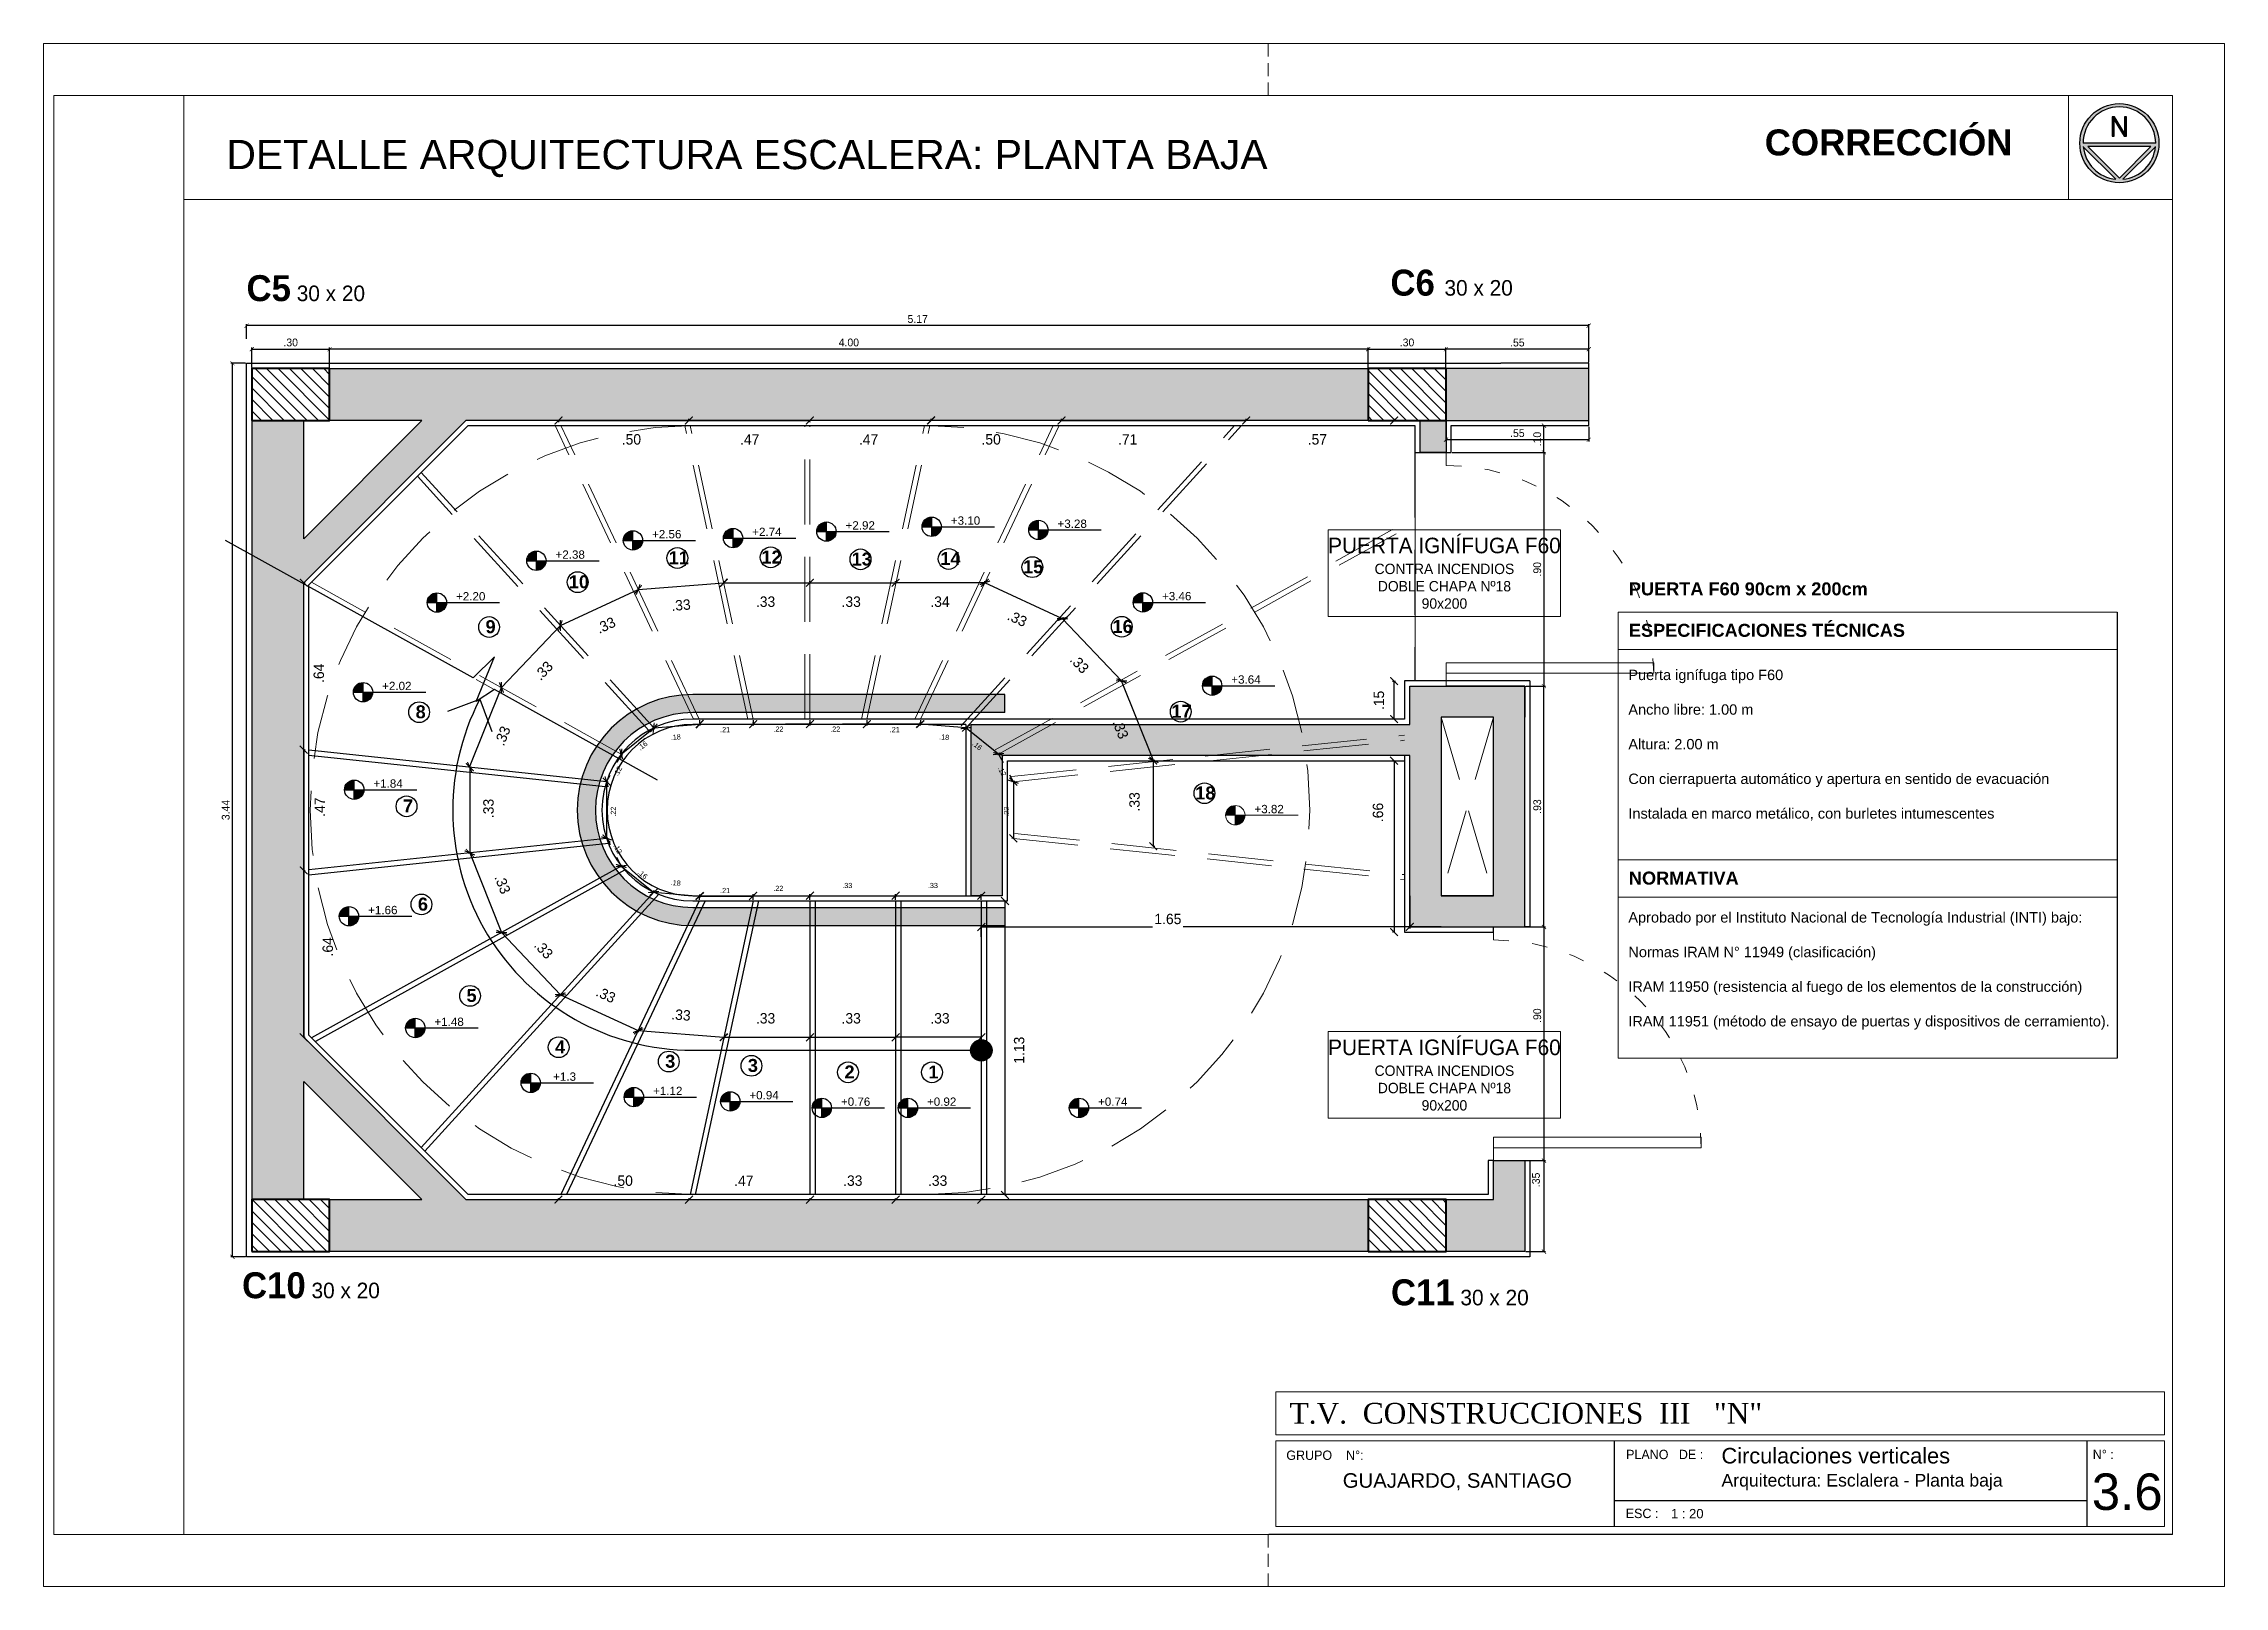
# Model space of a CAD drawing. Header units: millimetres. Extents: x -7 to 1246, y -1 to 1401.
# Drawn here: x 218.03 to 260.03, y -0.84 to 28.86 of the extents above; entities that cross this region are included whole.
import ezdxf
from ezdxf.enums import TextEntityAlignment as Align

# ---------------------------------------------------------------- set-up
doc = ezdxf.new("R2010")
doc.units = ezdxf.units.MM
doc.linetypes.add('ACAD_ISO03W100', pattern=[30, 12, -18])
doc.linetypes.add('HIDDEN', pattern=[0.375, 0.25, -0.125])
for name, color, linetype, lineweight in [('Anotaciones', 250, 'Continuous', 5), ('Carpinterias', 252, 'Continuous', 13), ('Columnas', 7, 'Continuous', 40), ('Cotas', 152, 'Continuous', 5), ('HATCH', 250, 'Continuous', 15), ('Mobiliario', 253, 'Continuous', 5), ('Muros', 7, 'Continuous', 30), ('Proyeccion', 252, 'HIDDEN', 13), ('Textos', 250, 'Continuous', 15), ('Vista', 252, 'Continuous', 13)]:
    doc.layers.add(name, color=color, linetype=linetype, lineweight=lineweight)
doc.styles.add('CENTURYGOTIC', font='GOTHIC.TTF')
doc.styles.add('Estilo_Generado_2', font='GOTHICB.TTF')
doc.styles.add('Gotic', font='GOTHIC.TTF')
doc.styles.add('Juan', font='arial.ttf')
doc.styles.add('LOCALES', font='arial.ttf')
doc.styles.add('ROMAND', font='GOTHIC.TTF')
doc.styles.add('ROTULO', font='times.ttf')
doc.styles.get("Standard").update_dxf_attribs({"font": 'arial.ttf'})
doc.dimstyles.new('1 20', dxfattribs={"dimtxt": 0.15, "dimasz": 0.08, "dimexe": 0.03, "dimexo": 0.02, "dimgap": 0.05, "dimtad": 1, "dimlfac": 0.2, "dimzin": 4, "dimdsep": 46, "dimtxsty": 'CENTURYGOTIC', "dimblk": 'ARCHTICK', "dimcen": 0.06, "dimclrd": 256, "dimclre": 256, "dimclrt": 251, "dimadec": 0, "dimazin": 0, "dimtfac": 1, "dimtofl": 0, "dimtmove": 2, "dimatfit": 3, "dimldrblk": 'ARCHTICK', "dimfxl": 1, "dimtolj": 1, "dimtzin": 0, "dimarcsym": 0})
doc.dimstyles.new('Cota 1-20', dxfattribs={"dimtxt": 0.2, "dimasz": 0.15, "dimexe": 0.03, "dimexo": 0.02, "dimgap": 0.05, "dimtad": 1, "dimlfac": 0.2, "dimzin": 4, "dimdsep": 46, "dimtxsty": 'CENTURYGOTIC', "dimblk": 'ARCHTICK', "dimcen": 0.6, "dimclrd": 256, "dimclre": 256, "dimclrt": 256, "dimadec": 0, "dimazin": 0, "dimtfac": 1, "dimtofl": 0, "dimtmove": 2, "dimatfit": 3, "dimldrblk": 'ARCHTICK', "dimfxl": 1, "dimtolj": 1, "dimtzin": 0, "dimarcsym": 0})

msp = doc.modelspace()

# ---------------------------------------------------------------- texts
for s, height, style, p in [('T.V.  CONSTRUCCIONES  III   "N"', 0.4, 'ROTULO', (242.021, 2.297)), ('GRUPO    N°:', 0.18, 'ROMAND', (241.959, 1.599)), ('PLANO   DE :', 0.18, 'ROMAND', (248.503, 1.614)), ('Circulaciones verticales', 0.3, 'LOCALES', (250.34, 1.53)), ('N° :', 0.18, 'ROMAND', (257.491, 1.614)), ('GUAJARDO, SANTIAGO ', 0.28, 'LOCALES', (243.046, 1.063)), ('Arquitectura: Esclalera - Planta baja', 0.243, 'LOCALES', (250.34, 1.086)), ('3.6', 0.702, 'LOCALES', (257.472, 0.636)), ('ESC :          ', 0.18, 'ROMAND', (248.496, 0.479)), ('1 : 20', 0.18, 'LOCALES', (249.366, 0.475))]:
    msp.add_text(s, height=height, dxfattribs=dict(style=style)).set_placement(p)
at = {"layer": 'Mobiliario', "color": 18, "true_color": 0x000000, "insert": (251.173, 27.213), "char_height": 0.35, "attachment_point": 1, "style": 'Juan'}
msp.add_mtext_dynamic_manual_height_columns('{\\fArial|b1|i0|c0|p34;\\H1.42857x;\\C1;CORRECCIÓN }', width=12.8122, gutter_width=12.5, heights=[1.803], dxfattribs=at)
at = {"layer": 'Textos', "insert": (221.546, 27.012), "char_height": 0.56404, "attachment_point": 1}
msp.add_mtext_dynamic_manual_height_columns('DETALLE ARQUITECTURA ESCALERA: PLANTA BAJA', width=26.07968, gutter_width=2.82, heights=[0], dxfattribs=at)
at = {"layer": 'Textos', "width": 6.25312, "attachment_point": 3, "style": 'Gotic'}
for s, insert, char_height in [('{\\fCentury Gothic|b1|i0|c0|p34;\\H0.6645x;C5\\fCentury Gothic|b0|i0|c0|p34;\\H0.6x; 30 x 20}', (224.216, 24.407), 0.75245), ('{\\fCentury Gothic|b1|i0|c0|p34;C6} {\\H0.6x;30 x 20}', (246.321, 24.513), 0.5), ('{\\fCentury Gothic|b1|i0|c0|p34;\\H0.6645x;C10\\fCentury Gothic|b0|i0|c0|p34;\\H0.6x; 30 x 20}', (224.501, 5.211), 0.75245), ('{\\fCentury Gothic|b1|i0|c0|p34;C11\\fCentury Gothic|b0|i0|c0|p34;\\H0.6x; 30 x 20}', (246.628, 5.075), 0.5)]:
    msp.add_mtext(s, dxfattribs=dict(at, insert=insert, char_height=char_height))
at = {"layer": 'Textos', "ltscale": 0.03, "char_height": 0.16784, "width": 4.45147, "attachment_point": 5, "style": 'Gotic'}
for insert in [(245.004, 18.668), (245.004, 9.007)]:
    msp.add_mtext('\\A1;{\\H1.78746x;PUERTA IGNÍFUGA F60\\P\\H0.66667x;CONTRA INCENDIOS\\PDOBLE CHAPA Nº18  \\P90x200}', dxfattribs=dict(at, insert=insert))
at = {"layer": 'Textos', "linetype": 'Continuous', "attachment_point": 3, "style": 'Estilo_Generado_2'}
for s, insert, char_height, width in [('\\A1;\\pxql;{\\f@Arial Unicode MS|b1|i0|c0|p34;11}', (251.622, 19.093), 0.25, 21.5584), ('\\A1;\\pxql;{\\f@Arial Unicode MS|b1|i0|c0|p34;12}', (253.409, 19.106), 0.25, 21.5584), ('\\A1;\\pxql;{\\f@Arial Unicode MS|b1|i0|c0|p34;13}', (255.146, 19.067), 0.25, 21.5584), ('\\A1;\\pxql;{\\f@Arial Unicode MS|b1|i0|c0|p34;14}', (256.853, 19.076), 0.25, 21.5584), ('\\A1;\\pxql;{\\f@Arial Unicode MS|b1|i0|c0|p34;15}', (258.448, 18.919), 0.25, 21.5584), ('\\A1;\\pxql;{\\f@Arial Unicode MS|b1|i0|c0|p34;10}', (249.699, 18.629), 0.25, 21.5584), ('\\A1;\\pxql;{\\fArial|b1|i0|c0|p34;PUERTA F60 90cm x 200cm}', (266.736, 18.493), 0.25, 18.17931), ('\\A1;\\pxql;{\\f@Arial Unicode MS|b1|i0|c0|p34;9}', (248.095, 17.765), 0.25, 21.5584), ('\\A1;\\pxql;{\\f@Arial Unicode MS|b1|i0|c0|p34;16}', (260.17, 17.77), 0.25, 21.5584), ('\\A1;\\pxql;{\\fArial|b1|i0|c0|p34;ESPECIFICACIONES TÉCNICAS}', (266.736, 17.695), 0.25, 18.17931), ('\\A1;\\pxql;{\\f@Arial Unicode MS|b0|i0|c0|p34;Puerta ignífuga tipo F60^J^JAncho libre: 1.00 m^J^JAltura: 2.00 m^J^JCon cierrapuerta automático y apertura en sentido de evacuación^J^JInstalada en marco metálico, con burletes intumescentes\\P\\P\\P\\P\\P\\PAprobado por el Instituto Nacional de Tecnología Industrial (INTI) bajo:\\P^JNormas IRAM N° 11949 (clasificación)\\P^JIRAM 11950 (resistencia al fuego de los elementos de la construcción)\\P\\PIRAM 11951 (método de ensayo de puertas y dispositivos de cerramiento).}', (261.537, 16.812), 0.2, 12.99033), ('\\A1;\\pxql;{\\f@Arial Unicode MS|b1|i0|c0|p34;8}', (246.748, 16.126), 0.25, 21.5584), ('\\A1;\\pxql;{\\f@Arial Unicode MS|b1|i0|c0|p34;17}', (261.306, 16.136), 0.25, 21.5584), ('\\A1;\\pxql;{\\f@Arial Unicode MS|b1|i0|c0|p34;7}', (246.505, 14.313), 0.25, 21.5584), ('\\A1;\\pxql;{\\f@Arial Unicode MS|b1|i0|c0|p34;18}', (261.763, 14.564), 0.25, 21.5584), ('\\A1;\\pxql;{\\fArial|b1|i0|c0|p34;NORMATIVA}', (266.736, 12.925), 0.25, 18.17931), ('\\A1;\\pxql;{\\f@Arial Unicode MS|b1|i0|c0|p34;6}', (246.792, 12.424), 0.25, 21.5584), ('\\A1;\\pxql;{\\f@Arial Unicode MS|b1|i0|c0|p34;5}', (247.729, 10.665), 0.25, 21.5584), ('\\A1;\\pxql;{\\f@Arial Unicode MS|b1|i0|c0|p34;4}', (249.435, 9.674), 0.25, 21.5584), ('\\A1;\\pxql;{\\f@Arial Unicode MS|b1|i0|c0|p34;3}', (251.555, 9.399), 0.25, 21.5584), ('\\A1;\\pxql;{\\f@Arial Unicode MS|b1|i0|c0|p34;3}', (253.147, 9.318), 0.25, 21.5584), ('\\A1;\\pxql;{\\f@Arial Unicode MS|b1|i0|c0|p34;2}', (255.008, 9.192), 0.25, 21.5584), ('\\A1;\\pxql;{\\f@Arial Unicode MS|b1|i0|c0|p34;1}', (256.625, 9.192), 0.25, 21.5584)]:
    msp.add_mtext(s, dxfattribs=dict(at, insert=insert, char_height=char_height, width=width))

# ---------------------------------------------------------------- blocks, each defined once
blk = doc.blocks.new('ca_norte11')
at = {"layer": 'HATCH'}
h = blk.add_hatch(color=256, dxfattribs=at)
h.dxf.hatch_style = 1
h.paths.add_polyline_path([(14.2, -89.4), (10.3, -89.4), (10.3, -121), (-9.5, -89.4), (-14, -89.4), (-14, -127.2), (-10.1, -127.2), (-10.1, -95.6), (9.7, -127.2), (14.2, -127.2)], flags=0)
h.paths.add_polyline_path([(-76.2, -76.2, 1), (76.2, -76.2, 1)])
h.paths.add_polyline_path([(-60.9, -69.9), (0, -9), (60.9, -69.9)], flags=16)
h.paths.add_polyline_path([(69.9, -76.2, -1), (-69.9, -76.2)], flags=16)
h.paths.add_polyline_path([(14.2, -89.4), (14.2, -127.2), (9.7, -127.2), (-10.1, -95.6), (-10.1, -127.2), (-14, -127.2), (-14, -89.4), (-9.5, -89.4), (10.3, -121), (10.3, -89.4)], flags=0)
h.paths.add_polyline_path([(6.7, -6.7, -0.359245), (69.5, -69.5)], flags=16)
h.paths.add_polyline_path([(-69.5, -69.5, -0.359245), (-6.7, -6.7)], flags=16)
at = {"layer": 'HATCH', "true_color": 0x000000}
h = blk.add_hatch(dxfattribs=at)
h.set_pattern_fill('ANSI31', color=18, scale=0.016)
h.paths.add_polyline_path([(14.2, -89.4), (10.3, -89.4), (10.3, -121), (-9.5, -89.4), (-14, -89.4), (-14, -127.2), (-10.1, -127.2), (-10.1, -95.6), (9.7, -127.2), (14.2, -127.2)])
for p, q in [((-6.7, -6.7), (-69.5, -69.5)), ((0, -9), (-60.9, -69.9)), ((60.9, -69.9), (0, -9)), ((69.5, -69.5), (6.7, -6.7)), ((-69.9, -76.2), (69.9, -76.2)), ((-60.9, -69.9), (60.9, -69.9))]:
    blk.add_line(p, q)
blk.add_lwpolyline([(-14, -127.2), (-10.1, -127.2), (-10.1, -95.6), (9.7, -127.2), (14.2, -127.2), (14.2, -89.4), (10.3, -89.4), (10.3, -121), (-9.5, -89.4), (-14, -89.4)], close=True)
blk.add_circle((0, -76.2), 76.2)
for start, end in [(95.4788, 174.5212), (5.4788, 84.5212), (180, 0)]:
    blk.add_arc((0, -76.2), 69.9, start, end)
blk = doc.blocks.new('_ArchTick')
at = {"color": 0, "linetype": 'ByBlock', "const_width": 0.15}
blk.add_lwpolyline([(-0.5, -0.5), (0.5, 0.5)], dxfattribs=at)
blk = doc.blocks.new('*D510')
at = {"layer": 'Cotas', "lineweight": -2, "transparency": 16777216}
for p, q in [((246.569, 16.495), (246.951, 16.495)), ((246.921, 11.86), (246.921, 16.495)), ((246.069, 11.86), (246.951, 11.86))]:
    blk.add_line(p, q, dxfattribs=at)
at = {"layer": 'Defpoints', "color": 0, "transparency": 16777216}
for p in [(246.549, 16.495), (246.921, 16.495), (246.049, 11.86)]:
    blk.add_point(p, dxfattribs=at)
at = {"layer": 'Cotas', "lineweight": -2, "transparency": 16777216, "xscale": 0.08, "yscale": 0.08, "zscale": 0.08}
for p, rotation in [((246.921, 16.495), 90), ((246.921, 11.86), 270)]:
    blk.add_blockref('_ArchTick', p, dxfattribs=dict(at, rotation=rotation))
at = {"layer": 'Cotas', "color": 251, "transparency": 16777216, "insert": (246.792, 14.177), "char_height": 0.15, "attachment_point": 5, "rotation": 90, "style": 'CENTURYGOTIC'}
blk.add_mtext('\\A1;.93', dxfattribs=at)
blk = doc.blocks.new('*D511')
at = {"layer": 'Cotas', "lineweight": -2, "transparency": 16777216}
for p, q in [((243.534, 22.391), (243.534, 23.012)), ((243.534, 22.982), (245.034, 22.982)), ((245.034, 22.391), (245.034, 23.012))]:
    blk.add_line(p, q, dxfattribs=at)
at = {"layer": 'Defpoints', "color": 0, "transparency": 16777216}
for p in [(245.034, 22.982), (243.534, 22.371), (245.034, 22.371)]:
    blk.add_point(p, dxfattribs=at)
at = {"layer": 'Cotas', "lineweight": -2, "transparency": 16777216, "xscale": 0.08, "yscale": 0.08, "zscale": 0.08, "rotation": 180}
blk.add_blockref('_ArchTick', (243.534, 22.982), dxfattribs=at)
at = {"layer": 'Cotas', "lineweight": -2, "transparency": 16777216, "xscale": 0.08, "yscale": 0.08, "zscale": 0.08}
blk.add_blockref('_ArchTick', (245.034, 22.982), dxfattribs=at)
at = {"layer": 'Cotas', "color": 251, "transparency": 16777216, "insert": (244.284, 23.111), "char_height": 0.15, "attachment_point": 5, "style": 'CENTURYGOTIC'}
blk.add_mtext('\\A1;.30', dxfattribs=at)
blk = doc.blocks.new('*D512')
at = {"layer": 'Cotas', "lineweight": -2, "transparency": 16777216}
for p, q in [((223.534, 22.391), (223.534, 23.012)), ((243.534, 22.982), (223.534, 22.982)), ((243.534, 22.391), (243.534, 23.012))]:
    blk.add_line(p, q, dxfattribs=at)
at = {"layer": 'Defpoints', "color": 0, "transparency": 16777216}
for p in [(223.534, 22.982), (223.534, 22.371), (243.534, 22.371)]:
    blk.add_point(p, dxfattribs=at)
at = {"layer": 'Cotas', "lineweight": -2, "transparency": 16777216, "xscale": 0.08, "yscale": 0.08, "zscale": 0.08, "rotation": 180}
blk.add_blockref('_ArchTick', (223.534, 22.982), dxfattribs=at)
at = {"layer": 'Cotas', "lineweight": -2, "transparency": 16777216, "xscale": 0.08, "yscale": 0.08, "zscale": 0.08}
blk.add_blockref('_ArchTick', (243.534, 22.982), dxfattribs=at)
at = {"layer": 'Cotas', "color": 251, "transparency": 16777216, "insert": (233.534, 23.111), "char_height": 0.15, "attachment_point": 5, "style": 'CENTURYGOTIC'}
blk.add_mtext('\\A1;4.00', dxfattribs=at)
blk = doc.blocks.new('*D513')
at = {"layer": 'Cotas', "lineweight": -2, "transparency": 16777216}
for p, q in [((222.034, 22.63), (222.034, 23.012)), ((222.034, 22.982), (223.534, 22.982)), ((223.534, 22.391), (223.534, 23.012))]:
    blk.add_line(p, q, dxfattribs=at)
at = {"layer": 'Defpoints', "color": 0, "transparency": 16777216}
for p in [(223.534, 22.982), (222.034, 22.61), (223.534, 22.371)]:
    blk.add_point(p, dxfattribs=at)
at = {"layer": 'Cotas', "lineweight": -2, "transparency": 16777216, "xscale": 0.08, "yscale": 0.08, "zscale": 0.08, "rotation": 180}
blk.add_blockref('_ArchTick', (222.034, 22.982), dxfattribs=at)
at = {"layer": 'Cotas', "lineweight": -2, "transparency": 16777216, "xscale": 0.08, "yscale": 0.08, "zscale": 0.08}
blk.add_blockref('_ArchTick', (223.534, 22.982), dxfattribs=at)
at = {"layer": 'Cotas', "color": 251, "transparency": 16777216, "insert": (222.784, 23.111), "char_height": 0.15, "attachment_point": 5, "style": 'CENTURYGOTIC'}
blk.add_mtext('\\A1;.30', dxfattribs=at)
blk = doc.blocks.new('*D514')
at = {"layer": 'Cotas', "lineweight": -2, "transparency": 16777216}
for p, q in [((232.784, 9.735), (234.434, 9.735)), ((232.784, 9.715), (232.784, 9.705)), ((234.434, 9.715), (234.434, 9.705))]:
    blk.add_line(p, q, dxfattribs=at)
at = {"layer": 'Defpoints', "color": 0, "transparency": 16777216}
for p in [(232.784, 9.735), (234.434, 9.735), (234.434, 9.735)]:
    blk.add_point(p, dxfattribs=at)
at = {"layer": 'Cotas', "lineweight": -2, "transparency": 16777216, "xscale": 0.15, "yscale": 0.15, "zscale": 0.15, "rotation": 180}
blk.add_blockref('_ArchTick', (232.784, 9.735), dxfattribs=at)
at = {"layer": 'Cotas', "lineweight": -2, "transparency": 16777216, "xscale": 0.15, "yscale": 0.15, "zscale": 0.15}
blk.add_blockref('_ArchTick', (234.434, 9.735), dxfattribs=at)
at = {"layer": 'Cotas', "transparency": 16777216, "insert": (233.579, 10.099), "char_height": 0.2, "attachment_point": 5, "style": 'CENTURYGOTIC'}
blk.add_mtext('\\A1;.33', dxfattribs=at)
blk = doc.blocks.new('*D515')
at = {"layer": 'Cotas', "lineweight": -2, "transparency": 16777216}
for p, q in [((231.125, 9.735), (232.784, 9.735)), ((231.125, 9.715), (231.125, 9.705)), ((232.784, 9.715), (232.784, 9.705))]:
    blk.add_line(p, q, dxfattribs=at)
at = {"layer": 'Defpoints', "color": 0, "transparency": 16777216}
for p in [(231.125, 9.735), (232.784, 9.735), (232.784, 9.735)]:
    blk.add_point(p, dxfattribs=at)
at = {"layer": 'Cotas', "lineweight": -2, "transparency": 16777216, "xscale": 0.15, "yscale": 0.15, "zscale": 0.15, "rotation": 180}
blk.add_blockref('_ArchTick', (231.125, 9.735), dxfattribs=at)
at = {"layer": 'Cotas', "lineweight": -2, "transparency": 16777216, "xscale": 0.15, "yscale": 0.15, "zscale": 0.15}
blk.add_blockref('_ArchTick', (232.784, 9.735), dxfattribs=at)
at = {"layer": 'Cotas', "transparency": 16777216, "insert": (231.93, 10.099), "char_height": 0.2, "attachment_point": 5, "style": 'CENTURYGOTIC'}
blk.add_mtext('\\A1;.33', dxfattribs=at)
blk = doc.blocks.new('*D516')
at = {"layer": 'Cotas', "lineweight": -2, "transparency": 16777216}
for p, q in [((229.474, 9.844), (229.473, 9.834)), ((229.476, 9.863), (231.125, 9.735)), ((231.123, 9.715), (231.122, 9.705))]:
    blk.add_line(p, q, dxfattribs=at)
at = {"layer": 'Defpoints', "color": 0, "transparency": 16777216}
for p in [(229.476, 9.863), (231.125, 9.735), (231.125, 9.735)]:
    blk.add_point(p, dxfattribs=at)
at = {"layer": 'Cotas', "lineweight": -2, "transparency": 16777216, "xscale": 0.15, "yscale": 0.15, "zscale": 0.15}
for p, rotation in [((229.476, 9.863), 175.5384015753768), ((231.125, 9.735), 355.5384015753768)]:
    blk.add_blockref('_ArchTick', p, dxfattribs=dict(at, rotation=rotation))
at = {"layer": 'Cotas', "transparency": 16777216, "insert": (230.301, 10.165), "char_height": 0.2, "attachment_point": 5, "rotation": 355.5384, "style": 'CENTURYGOTIC'}
blk.add_mtext('\\A1;.33', dxfattribs=at)
blk = doc.blocks.new('*D517')
at = {"layer": 'Cotas', "lineweight": -2, "transparency": 16777216}
for p, q in [((227.97, 10.537), (227.965, 10.528)), ((227.978, 10.555), (229.476, 9.863)), ((229.467, 9.845), (229.463, 9.836))]:
    blk.add_line(p, q, dxfattribs=at)
at = {"layer": 'Defpoints', "color": 0, "transparency": 16777216}
for p in [(227.978, 10.555), (229.476, 9.863), (229.476, 9.863)]:
    blk.add_point(p, dxfattribs=at)
at = {"layer": 'Cotas', "lineweight": -2, "transparency": 16777216, "xscale": 0.15, "yscale": 0.15, "zscale": 0.15}
for p, rotation in [((227.978, 10.555), 155.2023528439512), ((229.476, 9.863), 335.2023528439512)]:
    blk.add_blockref('_ArchTick', p, dxfattribs=dict(at, rotation=rotation))
at = {"layer": 'Cotas', "transparency": 16777216, "insert": (228.853, 10.553), "char_height": 0.2, "attachment_point": 5, "rotation": 335.2024, "style": 'CENTURYGOTIC'}
blk.add_mtext('\\A1;.33', dxfattribs=at)
blk = doc.blocks.new('*D518')
at = {"layer": 'Cotas', "lineweight": -2, "transparency": 16777216}
for p, q in [((226.829, 11.739), (226.821, 11.732)), ((226.843, 11.753), (227.978, 10.555)), ((227.964, 10.542), (227.956, 10.535))]:
    blk.add_line(p, q, dxfattribs=at)
at = {"layer": 'Defpoints', "color": 0, "transparency": 16777216}
for p in [(226.843, 11.753), (227.978, 10.555), (227.978, 10.555)]:
    blk.add_point(p, dxfattribs=at)
at = {"layer": 'Cotas', "lineweight": -2, "transparency": 16777216, "xscale": 0.15, "yscale": 0.15, "zscale": 0.15}
for p, rotation in [((226.843, 11.753), 133.4682352290293), ((227.978, 10.555), 313.4682352290292)]:
    blk.add_blockref('_ArchTick', p, dxfattribs=dict(at, rotation=rotation))
at = {"layer": 'Cotas', "transparency": 16777216, "insert": (227.655, 11.426), "char_height": 0.2, "attachment_point": 5, "rotation": 313.4682, "style": 'CENTURYGOTIC'}
blk.add_mtext('\\A1;.33', dxfattribs=at)
blk = doc.blocks.new('*D519')
at = {"layer": 'Cotas', "lineweight": -2, "transparency": 16777216}
for p, q in [((226.214, 13.278), (226.204, 13.274)), ((226.232, 13.285), (226.846, 11.754)), ((226.862, 11.76), (226.874, 11.765))]:
    blk.add_line(p, q, dxfattribs=at)
at = {"layer": 'Defpoints', "color": 0, "transparency": 16777216}
for p in [(226.232, 13.285), (226.843, 11.753), (226.846, 11.754)]:
    blk.add_point(p, dxfattribs=at)
at = {"layer": 'Cotas', "lineweight": -2, "transparency": 16777216, "xscale": 0.15, "yscale": 0.15, "zscale": 0.15}
for p, rotation in [((226.232, 13.285), 111.8361084040424), ((226.846, 11.754), 291.8361084040424)]:
    blk.add_blockref('_ArchTick', p, dxfattribs=dict(at, rotation=rotation))
at = {"layer": 'Cotas', "transparency": 16777216, "insert": (226.864, 12.682), "char_height": 0.2, "attachment_point": 5, "rotation": 291.8361, "style": 'CENTURYGOTIC'}
blk.add_mtext('\\A1;.33', dxfattribs=at)
blk = doc.blocks.new('*D520')
at = {"layer": 'Cotas', "lineweight": -2, "transparency": 16777216}
for p, q in [((226.232, 14.935), (226.232, 13.285)), ((226.252, 14.935), (226.262, 14.935)), ((226.252, 13.285), (226.262, 13.285))]:
    blk.add_line(p, q, dxfattribs=at)
at = {"layer": 'Defpoints', "color": 0, "transparency": 16777216}
for p in [(226.232, 14.935), (226.232, 13.285), (226.232, 13.285)]:
    blk.add_point(p, dxfattribs=at)
at = {"layer": 'Cotas', "lineweight": -2, "transparency": 16777216, "xscale": 0.15, "yscale": 0.15, "zscale": 0.15}
for p, rotation in [((226.232, 14.935), 90), ((226.232, 13.285), 270)]:
    blk.add_blockref('_ArchTick', p, dxfattribs=dict(at, rotation=rotation))
at = {"layer": 'Cotas', "transparency": 16777216, "insert": (226.594, 14.14), "char_height": 0.2, "attachment_point": 5, "rotation": 90, "style": 'CENTURYGOTIC'}
blk.add_mtext('\\A1;.33', dxfattribs=at)
blk = doc.blocks.new('*D521')
at = {"layer": 'Cotas', "lineweight": -2, "transparency": 16777216}
for p, q in [((229.476, 18.356), (231.125, 18.485)), ((231.123, 18.505), (231.122, 18.515)), ((229.474, 18.376), (229.473, 18.386))]:
    blk.add_line(p, q, dxfattribs=at)
at = {"layer": 'Defpoints', "color": 0, "transparency": 16777216}
for p in [(231.125, 18.485), (231.125, 18.485), (229.476, 18.356)]:
    blk.add_point(p, dxfattribs=at)
at = {"layer": 'Cotas', "lineweight": -2, "transparency": 16777216, "xscale": 0.15, "yscale": 0.15, "zscale": 0.15}
for p, rotation in [((231.125, 18.485), 4.461598424623144), ((229.476, 18.356), 184.4615984246231)]:
    blk.add_blockref('_ArchTick', p, dxfattribs=dict(at, rotation=rotation))
at = {"layer": 'Cotas', "transparency": 16777216, "insert": (230.301, 18.055), "char_height": 0.2, "attachment_point": 5, "rotation": 4.4616, "style": 'CENTURYGOTIC'}
blk.add_mtext('\\A1;.33', dxfattribs=at)
blk = doc.blocks.new('*D522')
at = {"layer": 'Cotas', "lineweight": -2, "transparency": 16777216}
for p, q in [((227.978, 17.664), (229.476, 18.356)), ((229.467, 18.374), (229.463, 18.383)), ((227.97, 17.682), (227.965, 17.691))]:
    blk.add_line(p, q, dxfattribs=at)
at = {"layer": 'Defpoints', "color": 0, "transparency": 16777216}
for p in [(229.476, 18.356), (229.476, 18.356), (227.978, 17.664)]:
    blk.add_point(p, dxfattribs=at)
at = {"layer": 'Cotas', "lineweight": -2, "transparency": 16777216, "xscale": 0.15, "yscale": 0.15, "zscale": 0.15}
for p, rotation in [((229.476, 18.356), 24.79764715604879), ((227.978, 17.664), 204.7976471560488)]:
    blk.add_blockref('_ArchTick', p, dxfattribs=dict(at, rotation=rotation))
at = {"layer": 'Cotas', "transparency": 16777216, "insert": (228.853, 17.667), "char_height": 0.2, "attachment_point": 5, "rotation": 24.7976, "style": 'CENTURYGOTIC'}
blk.add_mtext('\\A1;.33', dxfattribs=at)
blk = doc.blocks.new('*D523')
at = {"layer": 'Cotas', "lineweight": -2, "transparency": 16777216}
for p, q in [((226.843, 16.467), (227.978, 17.664)), ((227.964, 17.678), (227.956, 17.685)), ((226.829, 16.481), (226.821, 16.488))]:
    blk.add_line(p, q, dxfattribs=at)
at = {"layer": 'Defpoints', "color": 0, "transparency": 16777216}
for p in [(227.978, 17.664), (227.978, 17.664), (226.843, 16.467)]:
    blk.add_point(p, dxfattribs=at)
at = {"layer": 'Cotas', "lineweight": -2, "transparency": 16777216, "xscale": 0.15, "yscale": 0.15, "zscale": 0.15}
for p, rotation in [((227.978, 17.664), 46.53176477097072), ((226.843, 16.467), 226.5317647709707)]:
    blk.add_blockref('_ArchTick', p, dxfattribs=dict(at, rotation=rotation))
at = {"layer": 'Cotas', "transparency": 16777216, "insert": (227.655, 16.793), "char_height": 0.2, "attachment_point": 5, "rotation": 46.5318, "style": 'CENTURYGOTIC'}
blk.add_mtext('\\A1;.33', dxfattribs=at)
blk = doc.blocks.new('*D524')
at = {"layer": 'Cotas', "lineweight": -2, "transparency": 16777216}
for p, q in [((226.23, 14.936), (226.843, 16.467)), ((226.825, 16.474), (226.815, 16.478)), ((226.214, 14.942), (226.202, 14.947))]:
    blk.add_line(p, q, dxfattribs=at)
at = {"layer": 'Defpoints', "color": 0, "transparency": 16777216}
for p in [(226.843, 16.467), (226.843, 16.467), (226.232, 14.935)]:
    blk.add_point(p, dxfattribs=at)
at = {"layer": 'Cotas', "lineweight": -2, "transparency": 16777216, "xscale": 0.15, "yscale": 0.15, "zscale": 0.15}
for p, rotation in [((226.843, 16.467), 68.16389159595761), ((226.23, 14.936), 248.1638915959576)]:
    blk.add_blockref('_ArchTick', p, dxfattribs=dict(at, rotation=rotation))
at = {"layer": 'Cotas', "transparency": 16777216, "insert": (226.864, 15.538), "char_height": 0.2, "attachment_point": 5, "rotation": 68.1639, "style": 'CENTURYGOTIC'}
blk.add_mtext('\\A1;.33', dxfattribs=at)
blk = doc.blocks.new('*D525')
at = {"layer": 'Cotas', "lineweight": -2, "transparency": 16777216}
for p, q in [((234.434, 6.63), (234.434, 6.64)), ((234.434, 6.61), (236.084, 6.61)), ((236.084, 6.63), (236.084, 6.64))]:
    blk.add_line(p, q, dxfattribs=at)
at = {"layer": 'Defpoints', "color": 0, "transparency": 16777216}
for p in [(234.434, 6.61), (236.084, 6.61), (236.084, 6.61)]:
    blk.add_point(p, dxfattribs=at)
at = {"layer": 'Cotas', "lineweight": -2, "transparency": 16777216, "xscale": 0.15, "yscale": 0.15, "zscale": 0.15, "rotation": 180}
blk.add_blockref('_ArchTick', (234.434, 6.61), dxfattribs=at)
at = {"layer": 'Cotas', "lineweight": -2, "transparency": 16777216, "xscale": 0.15, "yscale": 0.15, "zscale": 0.15}
blk.add_blockref('_ArchTick', (236.084, 6.61), dxfattribs=at)
at = {"layer": 'Cotas', "transparency": 16777216, "insert": (235.244, 6.974), "char_height": 0.2, "attachment_point": 5, "style": 'CENTURYGOTIC'}
blk.add_mtext('\\A1;.33', dxfattribs=at)
blk = doc.blocks.new('*D526')
at = {"layer": 'Cotas', "lineweight": -2, "transparency": 16777216}
for p, q in [((232.784, 6.63), (232.784, 6.64)), ((232.784, 6.61), (234.434, 6.61)), ((234.434, 6.63), (234.434, 6.64))]:
    blk.add_line(p, q, dxfattribs=at)
at = {"layer": 'Defpoints', "color": 0, "transparency": 16777216}
for p in [(232.784, 6.61), (234.434, 6.61), (234.434, 6.61)]:
    blk.add_point(p, dxfattribs=at)
at = {"layer": 'Cotas', "lineweight": -2, "transparency": 16777216, "xscale": 0.15, "yscale": 0.15, "zscale": 0.15, "rotation": 180}
blk.add_blockref('_ArchTick', (232.784, 6.61), dxfattribs=at)
at = {"layer": 'Cotas', "lineweight": -2, "transparency": 16777216, "xscale": 0.15, "yscale": 0.15, "zscale": 0.15}
blk.add_blockref('_ArchTick', (234.434, 6.61), dxfattribs=at)
at = {"layer": 'Cotas', "transparency": 16777216, "insert": (233.61, 6.974), "char_height": 0.2, "attachment_point": 5, "style": 'CENTURYGOTIC'}
blk.add_mtext('\\A1;.33', dxfattribs=at)
blk = doc.blocks.new('*D527')
at = {"layer": 'Cotas', "lineweight": -2, "transparency": 16777216}
for p, q in [((230.453, 21.629), (230.453, 21.639)), ((230.453, 21.609), (232.784, 21.609)), ((232.784, 21.59), (232.784, 21.579))]:
    blk.add_line(p, q, dxfattribs=at)
at = {"layer": 'Defpoints', "color": 0, "transparency": 16777216}
for p in [(230.453, 21.609), (232.784, 21.61), (232.784, 21.609)]:
    blk.add_point(p, dxfattribs=at)
at = {"layer": 'Cotas', "lineweight": -2, "transparency": 16777216, "xscale": 0.15, "yscale": 0.15, "zscale": 0.15, "rotation": 180}
blk.add_blockref('_ArchTick', (230.453, 21.609), dxfattribs=at)
at = {"layer": 'Cotas', "lineweight": -2, "transparency": 16777216, "xscale": 0.15, "yscale": 0.15, "zscale": 0.15}
blk.add_blockref('_ArchTick', (232.784, 21.609), dxfattribs=at)
at = {"layer": 'Cotas', "transparency": 16777216, "insert": (231.624, 21.245), "char_height": 0.2, "attachment_point": 5, "style": 'CENTURYGOTIC'}
blk.add_mtext('\\A1;.47', dxfattribs=at)
blk = doc.blocks.new('*D528')
at = {"layer": 'Cotas', "lineweight": -2, "transparency": 16777216}
for p, q in [((227.941, 6.63), (227.941, 6.64)), ((227.941, 6.61), (230.453, 6.61)), ((230.453, 6.63), (230.453, 6.64))]:
    blk.add_line(p, q, dxfattribs=at)
at = {"layer": 'Defpoints', "color": 0, "transparency": 16777216}
for p in [(227.941, 6.61), (230.453, 6.61), (230.453, 6.61)]:
    blk.add_point(p, dxfattribs=at)
at = {"layer": 'Cotas', "lineweight": -2, "transparency": 16777216, "xscale": 0.15, "yscale": 0.15, "zscale": 0.15, "rotation": 180}
blk.add_blockref('_ArchTick', (227.941, 6.61), dxfattribs=at)
at = {"layer": 'Cotas', "lineweight": -2, "transparency": 16777216, "xscale": 0.15, "yscale": 0.15, "zscale": 0.15}
blk.add_blockref('_ArchTick', (230.453, 6.61), dxfattribs=at)
at = {"layer": 'Cotas', "transparency": 16777216, "insert": (229.188, 6.974), "char_height": 0.2, "attachment_point": 5, "style": 'CENTURYGOTIC'}
blk.add_mtext('\\A1;.50', dxfattribs=at)
blk = doc.blocks.new('*D529')
at = {"layer": 'Cotas', "lineweight": -2, "transparency": 16777216}
for p, q in [((223.034, 12.947), (223.034, 9.735)), ((223.054, 12.947), (223.064, 12.947)), ((223.054, 9.735), (223.064, 9.735))]:
    blk.add_line(p, q, dxfattribs=at)
at = {"layer": 'Defpoints', "color": 0, "transparency": 16777216}
for p in [(223.034, 12.947), (223.034, 9.735), (223.034, 9.735)]:
    blk.add_point(p, dxfattribs=at)
at = {"layer": 'Cotas', "lineweight": -2, "transparency": 16777216, "xscale": 0.15, "yscale": 0.15, "zscale": 0.15}
for p, rotation in [((223.034, 12.947), 90), ((223.034, 9.735), 270)]:
    blk.add_blockref('_ArchTick', p, dxfattribs=dict(at, rotation=rotation))
at = {"layer": 'Cotas', "transparency": 16777216, "insert": (223.499, 11.477), "char_height": 0.2, "attachment_point": 5, "rotation": 90, "style": 'CENTURYGOTIC'}
blk.add_mtext('\\A1;.64', dxfattribs=at)
blk = doc.blocks.new('*D530')
at = {"layer": 'Cotas', "lineweight": -2, "transparency": 16777216}
for p, q in [((223.034, 15.273), (223.034, 12.947)), ((223.054, 15.273), (223.064, 15.273)), ((223.054, 12.947), (223.064, 12.947))]:
    blk.add_line(p, q, dxfattribs=at)
at = {"layer": 'Defpoints', "color": 0, "transparency": 16777216}
for p in [(223.034, 15.273), (223.034, 12.947), (223.034, 12.947)]:
    blk.add_point(p, dxfattribs=at)
at = {"layer": 'Cotas', "lineweight": -2, "transparency": 16777216, "xscale": 0.15, "yscale": 0.15, "zscale": 0.15}
for p, rotation in [((223.034, 15.273), 90), ((223.034, 12.947), 270)]:
    blk.add_blockref('_ArchTick', p, dxfattribs=dict(at, rotation=rotation))
at = {"layer": 'Cotas', "transparency": 16777216, "insert": (223.344, 14.166), "char_height": 0.2, "attachment_point": 5, "rotation": 90, "style": 'CENTURYGOTIC'}
blk.add_mtext('\\A1;.47', dxfattribs=at)
blk = doc.blocks.new('*D531')
at = {"layer": 'Cotas', "lineweight": -2, "transparency": 16777216}
for p, q in [((227.941, 21.609), (230.453, 21.609)), ((227.941, 21.59), (227.941, 21.579)), ((230.453, 21.629), (230.453, 21.639))]:
    blk.add_line(p, q, dxfattribs=at)
at = {"layer": 'Defpoints', "color": 0, "transparency": 16777216}
for p in [(227.941, 21.61), (230.453, 21.609), (230.453, 21.609)]:
    blk.add_point(p, dxfattribs=at)
at = {"layer": 'Cotas', "lineweight": -2, "transparency": 16777216, "xscale": 0.15, "yscale": 0.15, "zscale": 0.15, "rotation": 180}
blk.add_blockref('_ArchTick', (227.941, 21.609), dxfattribs=at)
at = {"layer": 'Cotas', "lineweight": -2, "transparency": 16777216, "xscale": 0.15, "yscale": 0.15, "zscale": 0.15}
blk.add_blockref('_ArchTick', (230.453, 21.609), dxfattribs=at)
at = {"layer": 'Cotas', "transparency": 16777216, "insert": (229.346, 21.245), "char_height": 0.2, "attachment_point": 5, "style": 'CENTURYGOTIC'}
blk.add_mtext('\\A1;.50', dxfattribs=at)
blk = doc.blocks.new('*D532')
at = {"layer": 'Cotas', "lineweight": -2, "transparency": 16777216}
for p, q in [((223.034, 15.273), (223.034, 18.485)), ((223.054, 18.485), (223.064, 18.485)), ((223.054, 15.273), (223.064, 15.273))]:
    blk.add_line(p, q, dxfattribs=at)
at = {"layer": 'Defpoints', "color": 0, "transparency": 16777216}
for p in [(223.034, 18.485), (223.034, 18.485), (223.034, 15.273)]:
    blk.add_point(p, dxfattribs=at)
at = {"layer": 'Cotas', "lineweight": -2, "transparency": 16777216, "xscale": 0.15, "yscale": 0.15, "zscale": 0.15}
for p, rotation in [((223.034, 18.485), 90), ((223.034, 15.273), 270)]:
    blk.add_blockref('_ArchTick', p, dxfattribs=dict(at, rotation=rotation))
at = {"layer": 'Cotas', "transparency": 16777216, "insert": (223.326, 16.743), "char_height": 0.2, "attachment_point": 5, "rotation": 90, "style": 'CENTURYGOTIC'}
blk.add_mtext('\\A1;.64', dxfattribs=at)
blk = doc.blocks.new('Cota de nivel planta')
h = blk.add_hatch(color=256)
h.dxf.hatch_style = 1
h.paths.add_polyline_path([(0.47, 0), (0, 0), (0, -0.47, 0.414214)])
h.paths.add_polyline_path([(0, 0), (0, 0.47, 0.414214), (-0.47, 0)])
for p, q in [((-0.47, 0), (0.47, 0)), ((0, -0.47), (0, 0.47)), ((0.47, 0), (3.02, 0))]:
    blk.add_line(p, q)
blk.add_circle((0, 0), 0.466)
blk.add_attdef('NIVEL', text='', height=0.4).set_placement((1.63, 0.1), align=Align.CENTER)
blk = doc.blocks.new('*D534')
at = {"layer": 'Cotas', "lineweight": -2, "transparency": 16777216}
for p, q in [((236.084, 9.735), (234.434, 9.735)), ((234.434, 9.715), (234.434, 9.705)), ((236.084, 9.715), (236.084, 9.705))]:
    blk.add_line(p, q, dxfattribs=at)
at = {"layer": 'Defpoints', "color": 0, "transparency": 16777216}
for p in [(234.434, 9.735), (234.434, 9.735), (236.084, 9.735)]:
    blk.add_point(p, dxfattribs=at)
at = {"layer": 'Cotas', "lineweight": -2, "transparency": 16777216, "xscale": 0.15, "yscale": 0.15, "zscale": 0.15, "rotation": 180}
blk.add_blockref('_ArchTick', (234.434, 9.735), dxfattribs=at)
at = {"layer": 'Cotas', "lineweight": -2, "transparency": 16777216, "xscale": 0.15, "yscale": 0.15, "zscale": 0.15}
blk.add_blockref('_ArchTick', (236.084, 9.735), dxfattribs=at)
at = {"layer": 'Cotas', "transparency": 16777216, "insert": (235.289, 10.099), "char_height": 0.2, "attachment_point": 5, "style": 'CENTURYGOTIC'}
blk.add_mtext('\\A1;.33', dxfattribs=at)
blk = doc.blocks.new('*D535')
at = {"layer": 'Cotas', "lineweight": -2, "transparency": 16777216}
for p, q in [((232.785, 12.46), (234.434, 12.46)), ((232.785, 12.44), (232.785, 12.43)), ((234.434, 12.38), (234.434, 12.49))]:
    blk.add_line(p, q, dxfattribs=at)
at = {"layer": 'Defpoints', "color": 0, "transparency": 16777216}
for p in [(232.785, 12.46), (234.434, 12.46), (234.434, 12.36)]:
    blk.add_point(p, dxfattribs=at)
at = {"layer": 'Cotas', "lineweight": -2, "transparency": 16777216, "xscale": 0.15, "yscale": 0.15, "zscale": 0.15, "rotation": 180}
blk.add_blockref('_ArchTick', (232.785, 12.46), dxfattribs=at)
at = {"layer": 'Cotas', "lineweight": -2, "transparency": 16777216, "xscale": 0.15, "yscale": 0.15, "zscale": 0.15}
blk.add_blockref('_ArchTick', (234.434, 12.46), dxfattribs=at)
at = {"layer": 'Cotas', "transparency": 16777216, "insert": (233.503, 12.657), "char_height": 0.2, "attachment_point": 5, "style": 'CENTURYGOTIC'}
blk.add_mtext('\\A1;{\\H0.5x;.33}', dxfattribs=at)
blk = doc.blocks.new('*D536')
at = {"layer": 'Cotas', "lineweight": -2, "transparency": 16777216}
for p, q in [((231.69, 12.475), (231.69, 12.49)), ((231.69, 12.46), (232.785, 12.46)), ((232.785, 12.38), (232.785, 12.49))]:
    blk.add_line(p, q, dxfattribs=at)
at = {"layer": 'Defpoints', "color": 0, "transparency": 16777216}
for p in [(231.69, 12.455), (232.785, 12.46), (232.785, 12.36)]:
    blk.add_point(p, dxfattribs=at)
at = {"layer": 'Cotas', "lineweight": -2, "transparency": 16777216, "xscale": 0.15, "yscale": 0.15, "zscale": 0.15, "rotation": 180}
blk.add_blockref('_ArchTick', (231.69, 12.46), dxfattribs=at)
at = {"layer": 'Cotas', "lineweight": -2, "transparency": 16777216, "xscale": 0.15, "yscale": 0.15, "zscale": 0.15}
blk.add_blockref('_ArchTick', (232.785, 12.46), dxfattribs=at)
at = {"layer": 'Cotas', "transparency": 16777216, "insert": (232.176, 12.602), "char_height": 0.2, "attachment_point": 5, "style": 'CENTURYGOTIC'}
blk.add_mtext('\\A1;{\\H0.5x;.22}', dxfattribs=at)
blk = doc.blocks.new('*D537')
at = {"layer": 'Cotas', "lineweight": -2, "transparency": 16777216}
for p, q in [((230.662, 12.455), (231.69, 12.455)), ((230.662, 12.435), (230.662, 12.425)), ((231.69, 12.38), (231.69, 12.485))]:
    blk.add_line(p, q, dxfattribs=at)
at = {"layer": 'Defpoints', "color": 0, "transparency": 16777216}
for p in [(230.662, 12.455), (231.69, 12.455), (231.69, 12.36)]:
    blk.add_point(p, dxfattribs=at)
at = {"layer": 'Cotas', "lineweight": -2, "transparency": 16777216, "xscale": 0.15, "yscale": 0.15, "zscale": 0.15, "rotation": 180}
blk.add_blockref('_ArchTick', (230.662, 12.455), dxfattribs=at)
at = {"layer": 'Cotas', "lineweight": -2, "transparency": 16777216, "xscale": 0.15, "yscale": 0.15, "zscale": 0.15}
blk.add_blockref('_ArchTick', (231.69, 12.455), dxfattribs=at)
at = {"layer": 'Cotas', "transparency": 16777216, "insert": (231.151, 12.561), "char_height": 0.2, "attachment_point": 5, "style": 'CENTURYGOTIC'}
blk.add_mtext('\\A1;{\\H0.5x;.21}', dxfattribs=at)
blk = doc.blocks.new('*D538')
at = {"layer": 'Cotas', "lineweight": -2, "transparency": 16777216}
for p, q in [((229.777, 12.53), (230.662, 12.455)), ((229.779, 12.55), (229.78, 12.56)), ((230.655, 12.38), (230.664, 12.485))]:
    blk.add_line(p, q, dxfattribs=at)
at = {"layer": 'Defpoints', "color": 0, "transparency": 16777216}
for p in [(229.777, 12.53), (230.654, 12.36), (230.662, 12.455)]:
    blk.add_point(p, dxfattribs=at)
at = {"layer": 'Cotas', "lineweight": -2, "transparency": 16777216, "xscale": 0.15, "yscale": 0.15, "zscale": 0.15}
for p, rotation in [((229.777, 12.53), 175.1750385600208), ((230.662, 12.455), 355.1750385600208)]:
    blk.add_blockref('_ArchTick', p, dxfattribs=dict(at, rotation=rotation))
at = {"layer": 'Cotas', "transparency": 16777216, "insert": (230.2, 12.707), "char_height": 0.2, "attachment_point": 5, "rotation": 355.175, "style": 'CENTURYGOTIC'}
blk.add_mtext('\\A1;{\\H0.5x;.18}', dxfattribs=at)
blk = doc.blocks.new('*D539')
at = {"layer": 'Cotas', "lineweight": -2, "transparency": 16777216}
for p, q in [((229.151, 13.032), (229.774, 12.532)), ((229.139, 13.016), (229.132, 13.008)), ((229.74, 12.489), (229.793, 12.555))]:
    blk.add_line(p, q, dxfattribs=at)
at = {"layer": 'Defpoints', "color": 0, "transparency": 16777216}
for p in [(229.151, 13.032), (229.727, 12.473), (229.774, 12.532)]:
    blk.add_point(p, dxfattribs=at)
at = {"layer": 'Cotas', "lineweight": -2, "transparency": 16777216, "xscale": 0.15, "yscale": 0.15, "zscale": 0.15}
for p, rotation in [((229.151, 13.032), 141.2875084714928), ((229.774, 12.532), 321.2875084714928)]:
    blk.add_blockref('_ArchTick', p, dxfattribs=dict(at, rotation=rotation))
at = {"layer": 'Cotas', "transparency": 16777216, "insert": (229.562, 12.871), "char_height": 0.2, "attachment_point": 5, "rotation": 321.2875, "style": 'CENTURYGOTIC'}
blk.add_mtext('\\A1;{\\H0.5x;.16}', dxfattribs=at)
blk = doc.blocks.new('*D540')
at = {"layer": 'Cotas', "lineweight": -2, "transparency": 16777216}
for p, q in [((228.867, 13.564), (228.934, 13.439)), ((228.884, 13.573), (228.893, 13.578)), ((229.15, 13.033), (229.063, 13.196)), ((229.128, 13.021), (229.177, 13.047))]:
    blk.add_line(p, q, dxfattribs=at)
at = {"layer": 'Defpoints', "color": 0, "transparency": 16777216}
for p in [(228.867, 13.564), (229.15, 13.033), (229.11, 13.012)]:
    blk.add_point(p, dxfattribs=at)
at = {"layer": 'Cotas', "lineweight": -2, "transparency": 16777216, "xscale": 0.15, "yscale": 0.15, "zscale": 0.15}
for p, rotation in [((228.867, 13.564), 118.1135848849351), ((229.15, 13.033), 298.1135848849351)]:
    blk.add_blockref('_ArchTick', p, dxfattribs=dict(at, rotation=rotation))
at = {"layer": 'Cotas', "transparency": 16777216, "insert": (229.084, 13.363), "char_height": 0.2, "attachment_point": 5, "rotation": 298.1136, "style": 'CENTURYGOTIC'}
blk.add_mtext('\\A1;{\\H0.5x;.12}', dxfattribs=at)
blk = doc.blocks.new('*D541')
at = {"layer": 'Cotas', "lineweight": -2, "transparency": 16777216}
for p, q in [((228.867, 14.656), (228.867, 13.564)), ((228.887, 14.656), (228.897, 14.656)), ((228.887, 13.564), (228.897, 13.564))]:
    blk.add_line(p, q, dxfattribs=at)
at = {"layer": 'Defpoints', "color": 0, "transparency": 16777216}
for p in [(228.867, 14.656), (228.867, 13.564), (228.867, 13.564)]:
    blk.add_point(p, dxfattribs=at)
at = {"layer": 'Cotas', "lineweight": -2, "transparency": 16777216, "xscale": 0.15, "yscale": 0.15, "zscale": 0.15}
for p, rotation in [((228.867, 14.656), 90), ((228.867, 13.564), 270)]:
    blk.add_blockref('_ArchTick', p, dxfattribs=dict(at, rotation=rotation))
at = {"layer": 'Cotas', "transparency": 16777216, "insert": (228.998, 14.078), "char_height": 0.2, "attachment_point": 5, "rotation": 90, "style": 'CENTURYGOTIC'}
blk.add_mtext('\\A1;{\\H0.5x;.22}', dxfattribs=at)
blk = doc.blocks.new('*D542')
at = {"layer": 'Cotas', "lineweight": -2, "transparency": 16777216}
for p, q in [((230.662, 15.785), (230.662, 15.795)), ((230.662, 15.765), (231.69, 15.765)), ((231.69, 15.84), (231.69, 15.735))]:
    blk.add_line(p, q, dxfattribs=at)
at = {"layer": 'Defpoints', "color": 0, "transparency": 16777216}
for p in [(230.662, 15.765), (231.69, 15.86), (231.69, 15.765)]:
    blk.add_point(p, dxfattribs=at)
at = {"layer": 'Cotas', "lineweight": -2, "transparency": 16777216, "xscale": 0.15, "yscale": 0.15, "zscale": 0.15, "rotation": 180}
blk.add_blockref('_ArchTick', (230.662, 15.765), dxfattribs=at)
at = {"layer": 'Cotas', "lineweight": -2, "transparency": 16777216, "xscale": 0.15, "yscale": 0.15, "zscale": 0.15}
blk.add_blockref('_ArchTick', (231.69, 15.765), dxfattribs=at)
at = {"layer": 'Cotas', "transparency": 16777216, "insert": (231.151, 15.659), "char_height": 0.2, "attachment_point": 5, "style": 'CENTURYGOTIC'}
blk.add_mtext('\\A1;{\\H0.5x;.21}', dxfattribs=at)
blk = doc.blocks.new('*D543')
at = {"layer": 'Cotas', "lineweight": -2, "transparency": 16777216}
for p, q in [((229.777, 15.69), (230.662, 15.765)), ((229.779, 15.67), (229.78, 15.66)), ((230.655, 15.84), (230.664, 15.735))]:
    blk.add_line(p, q, dxfattribs=at)
at = {"layer": 'Defpoints', "color": 0, "transparency": 16777216}
for p in [(229.777, 15.69), (230.654, 15.86), (230.662, 15.765)]:
    blk.add_point(p, dxfattribs=at)
at = {"layer": 'Cotas', "lineweight": -2, "transparency": 16777216, "xscale": 0.15, "yscale": 0.15, "zscale": 0.15}
for p, rotation in [((229.777, 15.69), 184.8249614399792), ((230.662, 15.765), 4.824961439979148)]:
    blk.add_blockref('_ArchTick', p, dxfattribs=dict(at, rotation=rotation))
at = {"layer": 'Cotas', "transparency": 16777216, "insert": (230.2, 15.513), "char_height": 0.2, "attachment_point": 5, "rotation": 4.825, "style": 'CENTURYGOTIC'}
blk.add_mtext('\\A1;{\\H0.5x;.18}', dxfattribs=at)
blk = doc.blocks.new('*D544')
at = {"layer": 'Cotas', "lineweight": -2, "transparency": 16777216}
for p, q in [((229.151, 15.188), (229.774, 15.688)), ((229.74, 15.731), (229.793, 15.664)), ((229.139, 15.204), (229.132, 15.212))]:
    blk.add_line(p, q, dxfattribs=at)
at = {"layer": 'Defpoints', "color": 0, "transparency": 16777216}
for p in [(229.727, 15.746), (229.774, 15.688), (229.151, 15.188)]:
    blk.add_point(p, dxfattribs=at)
at = {"layer": 'Cotas', "lineweight": -2, "transparency": 16777216, "xscale": 0.15, "yscale": 0.15, "zscale": 0.15}
for p, rotation in [((229.774, 15.688), 38.71249152850704), ((229.151, 15.188), 218.7124915285071)]:
    blk.add_blockref('_ArchTick', p, dxfattribs=dict(at, rotation=rotation))
at = {"layer": 'Cotas', "transparency": 16777216, "insert": (229.562, 15.348), "char_height": 0.2, "attachment_point": 5, "rotation": 38.7125, "style": 'CENTURYGOTIC'}
blk.add_mtext('\\A1;{\\H0.5x;.16}', dxfattribs=at)
blk = doc.blocks.new('*D545')
at = {"layer": 'Cotas', "lineweight": -2, "transparency": 16777216}
for p, q in [((229.15, 15.187), (229.063, 15.024)), ((229.128, 15.199), (229.177, 15.172)), ((228.867, 14.656), (228.934, 14.781)), ((228.849, 14.666), (228.84, 14.67))]:
    blk.add_line(p, q, dxfattribs=at)
at = {"layer": 'Defpoints', "color": 0, "transparency": 16777216}
for p in [(229.11, 15.208), (229.15, 15.187), (228.867, 14.656)]:
    blk.add_point(p, dxfattribs=at)
at = {"layer": 'Cotas', "lineweight": -2, "transparency": 16777216, "xscale": 0.15, "yscale": 0.15, "zscale": 0.15}
for p, rotation in [((229.15, 15.187), 61.88641511506487), ((228.867, 14.656), 241.8864151150649)]:
    blk.add_blockref('_ArchTick', p, dxfattribs=dict(at, rotation=rotation))
at = {"layer": 'Cotas', "transparency": 16777216, "insert": (229.084, 14.857), "char_height": 0.2, "attachment_point": 5, "rotation": 61.8864, "style": 'CENTURYGOTIC'}
blk.add_mtext('\\A1;{\\H0.5x;.12}', dxfattribs=at)
blk = doc.blocks.new('*D546')
at = {"layer": 'Cotas', "lineweight": -2, "transparency": 16777216}
for p, q in [((234.435, 12.46), (236.084, 12.46)), ((234.435, 12.44), (234.435, 12.43)), ((236.084, 12.38), (236.084, 12.49))]:
    blk.add_line(p, q, dxfattribs=at)
at = {"layer": 'Defpoints', "color": 0, "transparency": 16777216}
for p in [(234.435, 12.46), (236.084, 12.46), (236.084, 12.36)]:
    blk.add_point(p, dxfattribs=at)
at = {"layer": 'Cotas', "lineweight": -2, "transparency": 16777216, "xscale": 0.15, "yscale": 0.15, "zscale": 0.15, "rotation": 180}
blk.add_blockref('_ArchTick', (234.435, 12.46), dxfattribs=at)
at = {"layer": 'Cotas', "lineweight": -2, "transparency": 16777216, "xscale": 0.15, "yscale": 0.15, "zscale": 0.15}
blk.add_blockref('_ArchTick', (236.084, 12.46), dxfattribs=at)
at = {"layer": 'Cotas', "transparency": 16777216, "insert": (235.153, 12.657), "char_height": 0.2, "attachment_point": 5, "style": 'CENTURYGOTIC'}
blk.add_mtext('\\A1;{\\H0.5x;.33}', dxfattribs=at)
blk = doc.blocks.new('*D547')
at = {"layer": 'Cotas', "lineweight": -2, "transparency": 16777216}
for p, q in [((233.88, 15.84), (233.88, 15.735)), ((234.908, 15.765), (233.88, 15.765)), ((234.908, 15.785), (234.908, 15.795))]:
    blk.add_line(p, q, dxfattribs=at)
at = {"layer": 'Defpoints', "color": 0, "transparency": 16777216}
for p in [(233.88, 15.86), (233.88, 15.765), (234.908, 15.765)]:
    blk.add_point(p, dxfattribs=at)
at = {"layer": 'Cotas', "lineweight": -2, "transparency": 16777216, "xscale": 0.15, "yscale": 0.15, "zscale": 0.15, "rotation": 180}
blk.add_blockref('_ArchTick', (233.88, 15.765), dxfattribs=at)
at = {"layer": 'Cotas', "lineweight": -2, "transparency": 16777216, "xscale": 0.15, "yscale": 0.15, "zscale": 0.15}
blk.add_blockref('_ArchTick', (234.908, 15.765), dxfattribs=at)
at = {"layer": 'Cotas', "transparency": 16777216, "insert": (234.418, 15.659), "char_height": 0.2, "attachment_point": 5, "style": 'CENTURYGOTIC'}
blk.add_mtext('\\A1;{\\H0.5x;.21}', dxfattribs=at)
blk = doc.blocks.new('*D548')
at = {"layer": 'Cotas', "lineweight": -2, "transparency": 16777216}
for p, q in [((234.914, 15.84), (234.905, 15.735)), ((235.793, 15.69), (234.908, 15.765)), ((235.794, 15.71), (235.795, 15.72))]:
    blk.add_line(p, q, dxfattribs=at)
at = {"layer": 'Defpoints', "color": 0, "transparency": 16777216}
for p in [(234.908, 15.765), (234.916, 15.86), (235.793, 15.69)]:
    blk.add_point(p, dxfattribs=at)
at = {"layer": 'Cotas', "lineweight": -2, "transparency": 16777216, "xscale": 0.15, "yscale": 0.15, "zscale": 0.15}
for p, rotation in [((234.908, 15.765), 175.1750385600208), ((235.793, 15.69), 355.1750385600208)]:
    blk.add_blockref('_ArchTick', p, dxfattribs=dict(at, rotation=rotation))
at = {"layer": 'Cotas', "transparency": 16777216, "insert": (235.37, 15.513), "char_height": 0.2, "attachment_point": 5, "rotation": 355.175, "style": 'CENTURYGOTIC'}
blk.add_mtext('\\A1;{\\H0.5x;.18}', dxfattribs=at)
blk = doc.blocks.new('*D549')
at = {"layer": 'Cotas', "lineweight": -2, "transparency": 16777216}
for p, q in [((231.69, 15.78), (231.69, 15.795)), ((231.69, 15.765), (232.039, 15.765)), ((232.785, 15.765), (232.314, 15.765)), ((232.785, 15.84), (232.785, 15.735))]:
    blk.add_line(p, q, dxfattribs=at)
at = {"layer": 'Defpoints', "color": 0, "transparency": 16777216}
for p in [(231.69, 15.76), (232.785, 15.86), (232.785, 15.765)]:
    blk.add_point(p, dxfattribs=at)
at = {"layer": 'Cotas', "lineweight": -2, "transparency": 16777216, "xscale": 0.15, "yscale": 0.15, "zscale": 0.15, "rotation": 180}
blk.add_blockref('_ArchTick', (231.69, 15.765), dxfattribs=at)
at = {"layer": 'Cotas', "lineweight": -2, "transparency": 16777216, "xscale": 0.15, "yscale": 0.15, "zscale": 0.15}
blk.add_blockref('_ArchTick', (232.785, 15.765), dxfattribs=at)
at = {"layer": 'Cotas', "transparency": 16777216, "insert": (232.176, 15.668), "char_height": 0.2, "attachment_point": 5, "style": 'CENTURYGOTIC'}
blk.add_mtext('\\A1;{\\H0.5x;.22}', dxfattribs=at)
blk = doc.blocks.new('*D550')
at = {"layer": 'Cotas', "lineweight": -2, "transparency": 16777216}
for p, q in [((232.785, 15.78), (232.785, 15.795)), ((232.785, 15.765), (233.134, 15.765)), ((233.88, 15.765), (233.409, 15.765)), ((233.88, 15.84), (233.88, 15.735))]:
    blk.add_line(p, q, dxfattribs=at)
at = {"layer": 'Defpoints', "color": 0, "transparency": 16777216}
for p in [(232.785, 15.76), (233.88, 15.86), (233.88, 15.765)]:
    blk.add_point(p, dxfattribs=at)
at = {"layer": 'Cotas', "lineweight": -2, "transparency": 16777216, "xscale": 0.15, "yscale": 0.15, "zscale": 0.15, "rotation": 180}
blk.add_blockref('_ArchTick', (232.785, 15.765), dxfattribs=at)
at = {"layer": 'Cotas', "lineweight": -2, "transparency": 16777216, "xscale": 0.15, "yscale": 0.15, "zscale": 0.15}
blk.add_blockref('_ArchTick', (233.88, 15.765), dxfattribs=at)
at = {"layer": 'Cotas', "transparency": 16777216, "insert": (233.271, 15.668), "char_height": 0.2, "attachment_point": 5, "style": 'CENTURYGOTIC'}
blk.add_mtext('\\A1;{\\H0.5x;.22}', dxfattribs=at)
blk = doc.blocks.new('*D551')
at = {"layer": 'Cotas', "lineweight": -2, "transparency": 16777216}
for p, q in [((235.116, 21.629), (235.116, 21.64)), ((237.628, 21.61), (235.116, 21.61)), ((237.628, 21.63), (237.628, 21.64))]:
    blk.add_line(p, q, dxfattribs=at)
at = {"layer": 'Defpoints', "color": 0, "transparency": 16777216}
for p in [(235.116, 21.61), (235.116, 21.609), (237.628, 21.61)]:
    blk.add_point(p, dxfattribs=at)
at = {"layer": 'Cotas', "lineweight": -2, "transparency": 16777216, "xscale": 0.15, "yscale": 0.15, "zscale": 0.15, "rotation": 180}
blk.add_blockref('_ArchTick', (235.116, 21.61), dxfattribs=at)
at = {"layer": 'Cotas', "lineweight": -2, "transparency": 16777216, "xscale": 0.15, "yscale": 0.15, "zscale": 0.15}
blk.add_blockref('_ArchTick', (237.628, 21.61), dxfattribs=at)
at = {"layer": 'Cotas', "transparency": 16777216, "insert": (236.274, 21.245), "char_height": 0.2, "attachment_point": 5, "style": 'CENTURYGOTIC'}
blk.add_mtext('\\A1;.50', dxfattribs=at)
blk = doc.blocks.new('*D552')
at = {"layer": 'Cotas', "lineweight": -2, "transparency": 16777216}
for p, q in [((237.628, 21.63), (237.628, 21.64)), ((237.628, 21.61), (241.184, 21.61)), ((241.184, 21.63), (241.184, 21.64))]:
    blk.add_line(p, q, dxfattribs=at)
at = {"layer": 'Defpoints', "color": 0, "transparency": 16777216}
for p in [(237.628, 21.61), (241.184, 21.61), (241.184, 21.61)]:
    blk.add_point(p, dxfattribs=at)
at = {"layer": 'Cotas', "lineweight": -2, "transparency": 16777216, "xscale": 0.15, "yscale": 0.15, "zscale": 0.15, "rotation": 180}
blk.add_blockref('_ArchTick', (237.628, 21.61), dxfattribs=at)
at = {"layer": 'Cotas', "lineweight": -2, "transparency": 16777216, "xscale": 0.15, "yscale": 0.15, "zscale": 0.15}
blk.add_blockref('_ArchTick', (241.184, 21.61), dxfattribs=at)
at = {"layer": 'Cotas', "transparency": 16777216, "insert": (238.904, 21.245), "char_height": 0.2, "attachment_point": 5, "style": 'CENTURYGOTIC'}
blk.add_mtext('\\A1;.71', dxfattribs=at)
blk = doc.blocks.new('*D553')
at = {"layer": 'Cotas', "lineweight": -2, "transparency": 16777216}
for p, q in [((230.453, 6.63), (230.453, 6.64)), ((230.453, 6.61), (232.784, 6.61)), ((232.784, 6.63), (232.784, 6.64))]:
    blk.add_line(p, q, dxfattribs=at)
at = {"layer": 'Defpoints', "color": 0, "transparency": 16777216}
for p in [(230.453, 6.61), (232.784, 6.61), (232.784, 6.61)]:
    blk.add_point(p, dxfattribs=at)
at = {"layer": 'Cotas', "lineweight": -2, "transparency": 16777216, "xscale": 0.15, "yscale": 0.15, "zscale": 0.15, "rotation": 180}
blk.add_blockref('_ArchTick', (230.453, 6.61), dxfattribs=at)
at = {"layer": 'Cotas', "lineweight": -2, "transparency": 16777216, "xscale": 0.15, "yscale": 0.15, "zscale": 0.15}
blk.add_blockref('_ArchTick', (232.784, 6.61), dxfattribs=at)
at = {"layer": 'Cotas', "transparency": 16777216, "insert": (231.512, 6.974), "char_height": 0.2, "attachment_point": 5, "style": 'CENTURYGOTIC'}
blk.add_mtext('\\A1;.47', dxfattribs=at)
blk = doc.blocks.new('*D554')
at = {"layer": 'Cotas', "lineweight": -2, "transparency": 16777216}
for p, q in [((235.116, 21.609), (232.784, 21.609)), ((232.784, 21.59), (232.784, 21.579)), ((235.116, 21.629), (235.116, 21.639))]:
    blk.add_line(p, q, dxfattribs=at)
at = {"layer": 'Defpoints', "color": 0, "transparency": 16777216}
for p in [(232.784, 21.61), (232.784, 21.609), (235.116, 21.609)]:
    blk.add_point(p, dxfattribs=at)
at = {"layer": 'Cotas', "lineweight": -2, "transparency": 16777216, "xscale": 0.15, "yscale": 0.15, "zscale": 0.15, "rotation": 180}
blk.add_blockref('_ArchTick', (232.784, 21.609), dxfattribs=at)
at = {"layer": 'Cotas', "lineweight": -2, "transparency": 16777216, "xscale": 0.15, "yscale": 0.15, "zscale": 0.15}
blk.add_blockref('_ArchTick', (235.116, 21.609), dxfattribs=at)
at = {"layer": 'Cotas', "transparency": 16777216, "insert": (233.914, 21.245), "char_height": 0.2, "attachment_point": 5, "style": 'CENTURYGOTIC'}
blk.add_mtext('\\A1;.47', dxfattribs=at)
blk = doc.blocks.new('*D555')
at = {"layer": 'Cotas', "lineweight": -2, "transparency": 16777216}
for p, q in [((236.084, 11.668), (236.084, 11.89)), ((236.084, 11.86), (239.384, 11.86)), ((244.338, 11.86), (239.972, 11.86)), ((244.338, 11.84), (244.338, 11.83))]:
    blk.add_line(p, q, dxfattribs=at)
at = {"layer": 'Defpoints', "color": 0, "transparency": 16777216}
for p in [(236.084, 11.86), (244.338, 11.86), (236.084, 11.648)]:
    blk.add_point(p, dxfattribs=at)
at = {"layer": 'Cotas', "lineweight": -2, "transparency": 16777216, "xscale": 0.15, "yscale": 0.15, "zscale": 0.15, "rotation": 180}
blk.add_blockref('_ArchTick', (236.084, 11.86), dxfattribs=at)
at = {"layer": 'Cotas', "lineweight": -2, "transparency": 16777216, "xscale": 0.15, "yscale": 0.15, "zscale": 0.15}
blk.add_blockref('_ArchTick', (244.338, 11.86), dxfattribs=at)
at = {"layer": 'Cotas', "transparency": 16777216, "insert": (239.678, 12.012), "char_height": 0.2, "attachment_point": 5, "style": 'CENTURYGOTIC'}
blk.add_mtext('\\A1;1.65', dxfattribs=at)
blk = doc.blocks.new('*D556')
at = {"layer": 'Cotas', "lineweight": -2, "transparency": 16777216}
for p, q in [((232.784, 18.505), (232.784, 18.515)), ((232.784, 18.485), (234.434, 18.485)), ((234.434, 18.505), (234.434, 18.515))]:
    blk.add_line(p, q, dxfattribs=at)
at = {"layer": 'Defpoints', "color": 0, "transparency": 16777216}
for p in [(232.784, 18.485), (234.434, 18.485), (234.434, 18.485)]:
    blk.add_point(p, dxfattribs=at)
at = {"layer": 'Cotas', "lineweight": -2, "transparency": 16777216, "xscale": 0.15, "yscale": 0.15, "zscale": 0.15, "rotation": 180}
blk.add_blockref('_ArchTick', (232.784, 18.485), dxfattribs=at)
at = {"layer": 'Cotas', "lineweight": -2, "transparency": 16777216, "xscale": 0.15, "yscale": 0.15, "zscale": 0.15}
blk.add_blockref('_ArchTick', (234.434, 18.485), dxfattribs=at)
at = {"layer": 'Cotas', "transparency": 16777216, "insert": (233.579, 18.12), "char_height": 0.2, "attachment_point": 5, "style": 'CENTURYGOTIC'}
blk.add_mtext('\\A1;.33', dxfattribs=at)
blk = doc.blocks.new('*D557')
at = {"layer": 'Cotas', "lineweight": -2, "transparency": 16777216}
for p, q in [((231.125, 18.505), (231.125, 18.515)), ((231.125, 18.485), (232.784, 18.485)), ((232.784, 18.505), (232.784, 18.515))]:
    blk.add_line(p, q, dxfattribs=at)
at = {"layer": 'Defpoints', "color": 0, "transparency": 16777216}
for p in [(231.125, 18.485), (232.784, 18.485), (232.784, 18.485)]:
    blk.add_point(p, dxfattribs=at)
at = {"layer": 'Cotas', "lineweight": -2, "transparency": 16777216, "xscale": 0.15, "yscale": 0.15, "zscale": 0.15, "rotation": 180}
blk.add_blockref('_ArchTick', (231.125, 18.485), dxfattribs=at)
at = {"layer": 'Cotas', "lineweight": -2, "transparency": 16777216, "xscale": 0.15, "yscale": 0.15, "zscale": 0.15}
blk.add_blockref('_ArchTick', (232.784, 18.485), dxfattribs=at)
at = {"layer": 'Cotas', "transparency": 16777216, "insert": (231.93, 18.12), "char_height": 0.2, "attachment_point": 5, "style": 'CENTURYGOTIC'}
blk.add_mtext('\\A1;.33', dxfattribs=at)
blk = doc.blocks.new('*D558')
at = {"layer": 'Cotas', "lineweight": -2, "transparency": 16777216}
for p, q in [((234.434, 18.505), (234.434, 18.515)), ((236.154, 18.485), (234.434, 18.485)), ((236.154, 18.505), (236.154, 18.515))]:
    blk.add_line(p, q, dxfattribs=at)
at = {"layer": 'Defpoints', "color": 0, "transparency": 16777216}
for p in [(234.434, 18.485), (234.434, 18.485), (236.154, 18.485)]:
    blk.add_point(p, dxfattribs=at)
at = {"layer": 'Cotas', "lineweight": -2, "transparency": 16777216, "xscale": 0.15, "yscale": 0.15, "zscale": 0.15, "rotation": 180}
blk.add_blockref('_ArchTick', (234.434, 18.485), dxfattribs=at)
at = {"layer": 'Cotas', "lineweight": -2, "transparency": 16777216, "xscale": 0.15, "yscale": 0.15, "zscale": 0.15}
blk.add_blockref('_ArchTick', (236.154, 18.485), dxfattribs=at)
at = {"layer": 'Cotas', "transparency": 16777216, "insert": (235.289, 18.12), "char_height": 0.2, "attachment_point": 5, "style": 'CENTURYGOTIC'}
blk.add_mtext('\\A1;.34', dxfattribs=at)
blk = doc.blocks.new('*D559')
at = {"layer": 'Cotas', "lineweight": -2, "transparency": 16777216}
for p, q in [((239.397, 15.063), (239.397, 13.414)), ((239.417, 15.063), (239.427, 15.063)), ((239.417, 13.414), (239.427, 13.414))]:
    blk.add_line(p, q, dxfattribs=at)
at = {"layer": 'Defpoints', "color": 0, "transparency": 16777216}
for p in [(239.397, 15.063), (239.397, 13.414), (239.397, 13.414)]:
    blk.add_point(p, dxfattribs=at)
at = {"layer": 'Cotas', "lineweight": -2, "transparency": 16777216, "xscale": 0.15, "yscale": 0.15, "zscale": 0.15}
for p, rotation in [((239.397, 15.063), 90), ((239.397, 13.414), 270)]:
    blk.add_blockref('_ArchTick', p, dxfattribs=dict(at, rotation=rotation))
at = {"layer": 'Cotas', "transparency": 16777216, "insert": (239.036, 14.268), "char_height": 0.2, "attachment_point": 5, "rotation": 90, "style": 'CENTURYGOTIC'}
blk.add_mtext('\\A1;.33', dxfattribs=at)
blk = doc.blocks.new('*D560')
at = {"layer": 'Cotas', "lineweight": -2, "transparency": 16777216}
for p, q in [((237.651, 17.793), (236.154, 18.485)), ((236.162, 18.503), (236.166, 18.512)), ((237.66, 17.811), (237.664, 17.82))]:
    blk.add_line(p, q, dxfattribs=at)
at = {"layer": 'Defpoints', "color": 0, "transparency": 16777216}
for p in [(236.154, 18.485), (236.154, 18.485), (237.651, 17.793)]:
    blk.add_point(p, dxfattribs=at)
at = {"layer": 'Cotas', "lineweight": -2, "transparency": 16777216, "xscale": 0.15, "yscale": 0.15, "zscale": 0.15}
for p, rotation in [((236.154, 18.485), 155.2023528439512), ((237.651, 17.793), 335.2023528439512)]:
    blk.add_blockref('_ArchTick', p, dxfattribs=dict(at, rotation=rotation))
at = {"layer": 'Cotas', "transparency": 16777216, "insert": (236.777, 17.796), "char_height": 0.2, "attachment_point": 5, "rotation": 335.2024, "style": 'CENTURYGOTIC'}
blk.add_mtext('\\A1;.33', dxfattribs=at)
blk = doc.blocks.new('*D561')
at = {"layer": 'Cotas', "lineweight": -2, "transparency": 16777216}
for p, q in [((238.786, 16.596), (237.651, 17.793)), ((237.666, 17.807), (237.673, 17.814)), ((238.801, 16.609), (238.808, 16.616))]:
    blk.add_line(p, q, dxfattribs=at)
at = {"layer": 'Defpoints', "color": 0, "transparency": 16777216}
for p in [(237.651, 17.793), (237.651, 17.793), (238.786, 16.596)]:
    blk.add_point(p, dxfattribs=at)
at = {"layer": 'Cotas', "lineweight": -2, "transparency": 16777216, "xscale": 0.15, "yscale": 0.15, "zscale": 0.15}
for p, rotation in [((237.651, 17.793), 133.4682352290293), ((238.786, 16.596), 313.4682352290293)]:
    blk.add_blockref('_ArchTick', p, dxfattribs=dict(at, rotation=rotation))
at = {"layer": 'Cotas', "transparency": 16777216, "insert": (237.975, 16.922), "char_height": 0.2, "attachment_point": 5, "rotation": 313.4682, "style": 'CENTURYGOTIC'}
blk.add_mtext('\\A1;.33', dxfattribs=at)
blk = doc.blocks.new('*D562')
at = {"layer": 'Cotas', "lineweight": -2, "transparency": 16777216}
for p, q in [((238.768, 16.588), (238.758, 16.585)), ((239.4, 15.064), (238.786, 16.596)), ((239.416, 15.071), (239.428, 15.076))]:
    blk.add_line(p, q, dxfattribs=at)
at = {"layer": 'Defpoints', "color": 0, "transparency": 16777216}
for p in [(238.786, 16.596), (238.786, 16.596), (239.397, 15.063)]:
    blk.add_point(p, dxfattribs=at)
at = {"layer": 'Cotas', "lineweight": -2, "transparency": 16777216, "xscale": 0.15, "yscale": 0.15, "zscale": 0.15}
for p, rotation in [((238.786, 16.596), 111.8361084040424), ((239.4, 15.064), 291.8361084040424)]:
    blk.add_blockref('_ArchTick', p, dxfattribs=dict(at, rotation=rotation))
at = {"layer": 'Cotas', "transparency": 16777216, "insert": (238.766, 15.667), "char_height": 0.2, "attachment_point": 5, "rotation": 291.8361, "style": 'CENTURYGOTIC'}
blk.add_mtext('\\A1;.33', dxfattribs=at)
blk = doc.blocks.new('*D563')
at = {"layer": 'Cotas', "lineweight": -2, "transparency": 16777216}
for p, q in [((241.184, 21.63), (241.184, 21.64)), ((244.034, 21.61), (241.184, 21.61)), ((244.034, 21.63), (244.034, 21.64))]:
    blk.add_line(p, q, dxfattribs=at)
at = {"layer": 'Defpoints', "color": 0, "transparency": 16777216}
for p in [(241.184, 21.61), (241.184, 21.61), (244.034, 21.61)]:
    blk.add_point(p, dxfattribs=at)
at = {"layer": 'Cotas', "lineweight": -2, "transparency": 16777216, "xscale": 0.15, "yscale": 0.15, "zscale": 0.15, "rotation": 180}
blk.add_blockref('_ArchTick', (241.184, 21.61), dxfattribs=at)
at = {"layer": 'Cotas', "lineweight": -2, "transparency": 16777216, "xscale": 0.15, "yscale": 0.15, "zscale": 0.15}
blk.add_blockref('_ArchTick', (244.034, 21.61), dxfattribs=at)
at = {"layer": 'Cotas', "transparency": 16777216, "insert": (242.557, 21.245), "char_height": 0.2, "attachment_point": 5, "style": 'CENTURYGOTIC'}
blk.add_mtext('\\A1;.57', dxfattribs=at)
blk = doc.blocks.new('*D564')
at = {"layer": 'Cotas', "lineweight": -2, "transparency": 16777216}
for p, q in [((244.014, 15.06), (244.004, 15.06)), ((244.034, 15.06), (244.034, 11.76)), ((244.014, 11.76), (244.004, 11.76))]:
    blk.add_line(p, q, dxfattribs=at)
at = {"layer": 'Defpoints', "color": 0, "transparency": 16777216}
for p in [(244.034, 15.06), (244.034, 11.76), (244.034, 11.76)]:
    blk.add_point(p, dxfattribs=at)
at = {"layer": 'Cotas', "lineweight": -2, "transparency": 16777216, "xscale": 0.15, "yscale": 0.15, "zscale": 0.15}
for p, rotation in [((244.034, 15.06), 90), ((244.034, 11.76), 270)]:
    blk.add_blockref('_ArchTick', p, dxfattribs=dict(at, rotation=rotation))
at = {"layer": 'Cotas', "transparency": 16777216, "insert": (243.725, 14.063), "char_height": 0.2, "attachment_point": 5, "rotation": 90, "style": 'CENTURYGOTIC'}
blk.add_mtext('\\A1;.66', dxfattribs=at)
blk = doc.blocks.new('*D565')
at = {"layer": 'Cotas', "lineweight": -2, "transparency": 16777216}
for p, q in [((244.004, 16.592), (244.064, 16.592)), ((244.034, 15.86), (244.034, 16.592)), ((244.014, 15.86), (244.004, 15.86))]:
    blk.add_line(p, q, dxfattribs=at)
at = {"layer": 'Defpoints', "color": 0, "transparency": 16777216}
for p in [(243.984, 16.592), (244.034, 16.592), (244.034, 15.86)]:
    blk.add_point(p, dxfattribs=at)
at = {"layer": 'Cotas', "lineweight": -2, "transparency": 16777216, "xscale": 0.15, "yscale": 0.15, "zscale": 0.15}
for p, rotation in [((244.034, 16.592), 90), ((244.034, 15.86), 270)]:
    blk.add_blockref('_ArchTick', p, dxfattribs=dict(at, rotation=rotation))
at = {"layer": 'Cotas', "transparency": 16777216, "insert": (243.743, 16.221), "char_height": 0.2, "width": 0.37549, "attachment_point": 5, "rotation": 90, "style": 'CENTURYGOTIC'}
blk.add_mtext('\\A1;.15', dxfattribs=at)
blk = doc.blocks.new('*D566')
at = {"layer": 'Cotas', "lineweight": -2, "transparency": 16777216}
for p, q in [((236.682, 14.656), (236.672, 14.656)), ((236.702, 14.656), (236.702, 13.564)), ((236.682, 13.564), (236.672, 13.564))]:
    blk.add_line(p, q, dxfattribs=at)
at = {"layer": 'Defpoints', "color": 0, "transparency": 16777216}
for p in [(236.702, 14.656), (236.702, 13.564), (236.702, 13.564)]:
    blk.add_point(p, dxfattribs=at)
at = {"layer": 'Cotas', "lineweight": -2, "transparency": 16777216, "xscale": 0.15, "yscale": 0.15, "zscale": 0.15}
for p, rotation in [((236.702, 14.656), 90), ((236.702, 13.564), 270)]:
    blk.add_blockref('_ArchTick', p, dxfattribs=dict(at, rotation=rotation))
at = {"layer": 'Cotas', "transparency": 16777216, "insert": (236.57, 14.078), "char_height": 0.2, "attachment_point": 5, "rotation": 90, "style": 'CENTURYGOTIC'}
blk.add_mtext('\\A1;{\\H0.5x;.22}', dxfattribs=at)
blk = doc.blocks.new('*D567')
at = {"layer": 'Cotas', "lineweight": -2, "transparency": 16777216}
for p, q in [((235.829, 15.731), (235.776, 15.664)), ((236.418, 15.188), (235.794, 15.688)), ((236.43, 15.204), (236.436, 15.212))]:
    blk.add_line(p, q, dxfattribs=at)
at = {"layer": 'Defpoints', "color": 0, "transparency": 16777216}
for p in [(235.794, 15.688), (235.841, 15.746), (236.418, 15.188)]:
    blk.add_point(p, dxfattribs=at)
at = {"layer": 'Cotas', "lineweight": -2, "transparency": 16777216, "xscale": 0.15, "yscale": 0.15, "zscale": 0.15}
for p, rotation in [((235.794, 15.688), 141.287508471493), ((236.418, 15.188), 321.287508471493)]:
    blk.add_blockref('_ArchTick', p, dxfattribs=dict(at, rotation=rotation))
at = {"layer": 'Cotas', "transparency": 16777216, "insert": (236.006, 15.348), "char_height": 0.2, "attachment_point": 5, "rotation": 321.2875, "style": 'CENTURYGOTIC'}
blk.add_mtext('\\A1;{\\H0.5x;.16}', dxfattribs=at)
blk = doc.blocks.new('*D568')
at = {"layer": 'Cotas', "lineweight": -2, "transparency": 16777216}
for p, q in [((236.441, 15.199), (236.392, 15.172)), ((236.418, 15.187), (236.505, 15.024)), ((236.702, 14.656), (236.635, 14.781)), ((236.719, 14.666), (236.728, 14.67))]:
    blk.add_line(p, q, dxfattribs=at)
at = {"layer": 'Defpoints', "color": 0, "transparency": 16777216}
for p in [(236.418, 15.187), (236.459, 15.208), (236.702, 14.656)]:
    blk.add_point(p, dxfattribs=at)
at = {"layer": 'Cotas', "lineweight": -2, "transparency": 16777216, "xscale": 0.15, "yscale": 0.15, "zscale": 0.15}
for p, rotation in [((236.418, 15.187), 118.1135848849351), ((236.702, 14.656), 298.1135848849351)]:
    blk.add_blockref('_ArchTick', p, dxfattribs=dict(at, rotation=rotation))
at = {"layer": 'Cotas', "transparency": 16777216, "insert": (236.485, 14.857), "char_height": 0.2, "attachment_point": 5, "rotation": 298.1136, "style": 'CENTURYGOTIC'}
blk.add_mtext('\\A1;{\\H0.5x;.12}', dxfattribs=at)
blk = doc.blocks.new('*D569')
at = {"layer": 'Cotas', "lineweight": -2, "transparency": 16777216}
for p, q in [((246.069, 11.86), (246.951, 11.86)), ((246.921, 11.86), (246.921, 7.36)), ((246.569, 7.36), (246.951, 7.36))]:
    blk.add_line(p, q, dxfattribs=at)
at = {"layer": 'Defpoints', "color": 0, "transparency": 16777216}
for p in [(246.049, 11.86), (246.549, 7.36), (246.921, 7.36)]:
    blk.add_point(p, dxfattribs=at)
at = {"layer": 'Cotas', "lineweight": -2, "transparency": 16777216, "xscale": 0.08, "yscale": 0.08, "zscale": 0.08}
for p, rotation in [((246.921, 11.86), 90), ((246.921, 7.36), 270)]:
    blk.add_blockref('_ArchTick', p, dxfattribs=dict(at, rotation=rotation))
at = {"layer": 'Cotas', "color": 251, "transparency": 16777216, "insert": (246.792, 10.152), "char_height": 0.15, "attachment_point": 5, "rotation": 90, "style": 'CENTURYGOTIC'}
blk.add_mtext('\\A1;.90', dxfattribs=at)
blk = doc.blocks.new('*D570')
at = {"layer": 'Cotas', "lineweight": -2, "transparency": 16777216}
for p, q in [((246.569, 7.36), (246.951, 7.36)), ((246.921, 7.36), (246.921, 5.61)), ((246.569, 5.61), (246.951, 5.61))]:
    blk.add_line(p, q, dxfattribs=at)
at = {"layer": 'Defpoints', "color": 0, "transparency": 16777216}
for p in [(246.549, 7.36), (246.549, 5.61), (246.921, 5.61)]:
    blk.add_point(p, dxfattribs=at)
at = {"layer": 'Cotas', "lineweight": -2, "transparency": 16777216, "xscale": 0.08, "yscale": 0.08, "zscale": 0.08}
for p, rotation in [((246.921, 7.36), 90), ((246.921, 5.61), 270)]:
    blk.add_blockref('_ArchTick', p, dxfattribs=dict(at, rotation=rotation))
at = {"layer": 'Cotas', "color": 251, "transparency": 16777216, "insert": (246.767, 6.99), "char_height": 0.15, "attachment_point": 5, "rotation": 90, "style": 'CENTURYGOTIC'}
blk.add_mtext('\\A1;.35', dxfattribs=at)
blk = doc.blocks.new('*D571')
at = {"layer": 'Cotas', "lineweight": -2, "transparency": 16777216}
for p, q in [((235.091, 12.36), (236.57, 12.36)), ((236.54, 12.36), (236.54, 6.7)), ((236.56, 6.7), (236.57, 6.7))]:
    blk.add_line(p, q, dxfattribs=at)
at = {"layer": 'Defpoints', "color": 0, "transparency": 16777216}
for p in [(235.071, 12.36), (236.54, 6.7), (236.54, 6.7)]:
    blk.add_point(p, dxfattribs=at)
at = {"layer": 'Cotas', "lineweight": -2, "transparency": 16777216, "xscale": 0.15, "yscale": 0.15, "zscale": 0.15}
for p, rotation in [((236.54, 12.36), 90), ((236.54, 6.7), 270)]:
    blk.add_blockref('_ArchTick', p, dxfattribs=dict(at, rotation=rotation))
at = {"layer": 'Cotas', "transparency": 16777216, "insert": (236.814, 9.486), "char_height": 0.2, "attachment_point": 5, "rotation": 90, "style": 'CENTURYGOTIC'}
blk.add_mtext('\\A1;1.13', dxfattribs=at)
blk = doc.blocks.new('*D572')
at = {"layer": 'Cotas', "lineweight": -2, "transparency": 16777216}
for p, q in [((245.154, 20.995), (246.951, 20.995)), ((246.921, 20.995), (246.921, 16.495)), ((246.569, 16.495), (246.951, 16.495))]:
    blk.add_line(p, q, dxfattribs=at)
at = {"layer": 'Defpoints', "color": 0, "transparency": 16777216}
for p in [(245.134, 20.995), (246.549, 16.495), (246.921, 16.495)]:
    blk.add_point(p, dxfattribs=at)
at = {"layer": 'Cotas', "lineweight": -2, "transparency": 16777216, "xscale": 0.08, "yscale": 0.08, "zscale": 0.08}
for p, rotation in [((246.921, 20.995), 90), ((246.921, 16.495), 270)]:
    blk.add_blockref('_ArchTick', p, dxfattribs=dict(at, rotation=rotation))
at = {"layer": 'Cotas', "color": 251, "transparency": 16777216, "insert": (246.792, 18.745), "char_height": 0.15, "attachment_point": 5, "rotation": 90, "style": 'CENTURYGOTIC'}
blk.add_mtext('\\A1;.90', dxfattribs=at)
blk = doc.blocks.new('*D573')
at = {"layer": 'Cotas', "lineweight": -2, "transparency": 16777216}
for p, q in [((246.569, 21.51), (246.951, 21.51)), ((246.921, 20.995), (246.921, 21.51)), ((245.154, 20.995), (246.951, 20.995))]:
    blk.add_line(p, q, dxfattribs=at)
at = {"layer": 'Defpoints', "color": 0, "transparency": 16777216}
for p in [(246.549, 21.51), (246.921, 21.51), (245.134, 20.995)]:
    blk.add_point(p, dxfattribs=at)
at = {"layer": 'Cotas', "lineweight": -2, "transparency": 16777216, "xscale": 0.08, "yscale": 0.08, "zscale": 0.08}
for p, rotation in [((246.921, 21.51), 90), ((246.921, 20.995), 270)]:
    blk.add_blockref('_ArchTick', p, dxfattribs=dict(at, rotation=rotation))
at = {"layer": 'Cotas', "color": 251, "transparency": 16777216, "insert": (246.792, 21.252), "char_height": 0.15, "attachment_point": 5, "rotation": 90, "style": 'CENTURYGOTIC'}
blk.add_mtext('\\A1;.10', dxfattribs=at)
blk = doc.blocks.new('*D574')
at = {"layer": 'Cotas', "lineweight": -2, "transparency": 16777216}
for p, q in [((245.034, 22.391), (245.034, 23.012)), ((247.784, 22.982), (245.034, 22.982)), ((247.784, 22.73), (247.784, 23.012))]:
    blk.add_line(p, q, dxfattribs=at)
at = {"layer": 'Defpoints', "color": 0, "transparency": 16777216}
for p in [(245.034, 22.982), (247.784, 22.71), (245.034, 22.371)]:
    blk.add_point(p, dxfattribs=at)
at = {"layer": 'Cotas', "lineweight": -2, "transparency": 16777216, "xscale": 0.08, "yscale": 0.08, "zscale": 0.08, "rotation": 180}
blk.add_blockref('_ArchTick', (245.034, 22.982), dxfattribs=at)
at = {"layer": 'Cotas', "lineweight": -2, "transparency": 16777216, "xscale": 0.08, "yscale": 0.08, "zscale": 0.08}
blk.add_blockref('_ArchTick', (247.784, 22.982), dxfattribs=at)
at = {"layer": 'Cotas', "color": 251, "transparency": 16777216, "insert": (246.409, 23.109), "char_height": 0.15, "attachment_point": 5, "style": 'CENTURYGOTIC'}
blk.add_mtext('\\A1;.55', dxfattribs=at)
blk = doc.blocks.new('*D575')
at = {"layer": 'Cotas', "lineweight": -2, "transparency": 16777216}
for p, q in [((221.914, 22.71), (221.632, 22.71)), ((221.662, 5.51), (221.662, 22.71)), ((221.914, 5.51), (221.632, 5.51))]:
    blk.add_line(p, q, dxfattribs=at)
at = {"layer": 'Defpoints', "color": 0, "transparency": 16777216}
for p in [(221.662, 22.71), (221.934, 22.71), (221.934, 5.51)]:
    blk.add_point(p, dxfattribs=at)
at = {"layer": 'Cotas', "lineweight": -2, "transparency": 16777216, "xscale": 0.08, "yscale": 0.08, "zscale": 0.08}
for p, rotation in [((221.662, 22.71), 90), ((221.662, 5.51), 270)]:
    blk.add_blockref('_ArchTick', p, dxfattribs=dict(at, rotation=rotation))
at = {"layer": 'Cotas', "color": 251, "transparency": 16777216, "insert": (221.533, 14.11), "char_height": 0.15, "attachment_point": 5, "rotation": 90, "style": 'CENTURYGOTIC'}
blk.add_mtext('\\A1;3.44', dxfattribs=at)
blk = doc.blocks.new('*D576')
at = {"layer": 'Cotas', "lineweight": -2, "transparency": 16777216}
for p, q in [((221.934, 23.183), (221.934, 23.465)), ((247.784, 23.435), (221.934, 23.435)), ((247.784, 23.002), (247.784, 23.465))]:
    blk.add_line(p, q, dxfattribs=at)
at = {"layer": 'Defpoints', "color": 0, "transparency": 16777216}
for p in [(221.934, 23.435), (221.934, 23.163), (247.784, 22.982)]:
    blk.add_point(p, dxfattribs=at)
at = {"layer": 'Cotas', "lineweight": -2, "transparency": 16777216, "xscale": 0.08, "yscale": 0.08, "zscale": 0.08, "rotation": 180}
blk.add_blockref('_ArchTick', (221.934, 23.435), dxfattribs=at)
at = {"layer": 'Cotas', "lineweight": -2, "transparency": 16777216, "xscale": 0.08, "yscale": 0.08, "zscale": 0.08}
blk.add_blockref('_ArchTick', (247.784, 23.435), dxfattribs=at)
at = {"layer": 'Cotas', "color": 251, "transparency": 16777216, "insert": (234.859, 23.562), "char_height": 0.15, "attachment_point": 5, "style": 'CENTURYGOTIC'}
blk.add_mtext('\\A1;5.17', dxfattribs=at)
blk = doc.blocks.new('*D533')
at = {"layer": 'Cotas', "lineweight": -2, "transparency": 16777216}
for p, q in [((245.034, 21.829), (245.034, 21.208)), ((247.784, 21.49), (247.784, 21.208)), ((247.784, 21.238), (245.034, 21.238))]:
    blk.add_line(p, q, dxfattribs=at)
at = {"layer": 'Defpoints', "color": 0, "transparency": 16777216}
for p in [(245.034, 21.849), (247.784, 21.51), (245.034, 21.238)]:
    blk.add_point(p, dxfattribs=at)
at = {"layer": 'Cotas', "lineweight": -2, "transparency": 16777216, "xscale": 0.08, "yscale": 0.08, "zscale": 0.08, "rotation": 180}
blk.add_blockref('_ArchTick', (245.034, 21.238), dxfattribs=at)
at = {"layer": 'Cotas', "lineweight": -2, "transparency": 16777216, "xscale": 0.08, "yscale": 0.08, "zscale": 0.08}
blk.add_blockref('_ArchTick', (247.784, 21.238), dxfattribs=at)
at = {"layer": 'Cotas', "color": 251, "transparency": 16777216, "insert": (246.409, 21.365), "char_height": 0.15, "attachment_point": 5, "style": 'CENTURYGOTIC'}
blk.add_mtext('\\A1;.55', dxfattribs=at)
blk = doc.blocks.new('*U73')
at = {"transparency": 33554687}
for p, q in [((0, 0), (0.05, 0)), ((0.9, 0), (0.85, 0))]:
    blk.add_line(p, q, dxfattribs=at)
blk.add_lwpolyline([(0.05, 0), (0.05, 0.8), (0.09, 0.8), (0.09, 0)], close=True, dxfattribs=at)
at = {"linetype": 'ACAD_ISO03W100', "ltscale": 0.005, "transparency": 33554687}
blk.add_arc((0.05, 0), 0.8, 360, 90, dxfattribs=at)
blk = doc.blocks.new('*U302')
at = {"transparency": 33554687}
for p, q in [((0, 0), (0.05, 0)), ((0.9, 0), (0.85, 0))]:
    blk.add_line(p, q, dxfattribs=at)
blk.add_lwpolyline([(0.05, 0), (0.05, 0.8), (0.09, 0.8), (0.09, 0)], close=True, dxfattribs=at)
at = {"linetype": 'ACAD_ISO03W100', "ltscale": 0.005, "transparency": 33554687}
blk.add_arc((0.05, 0), 0.8, 360, 90, dxfattribs=at)
blk = doc.blocks.new('esc pvpv')
at = {"true_color": 0xc7c8ca, "transparency": 33554687}
h = blk.add_hatch(color=9, dxfattribs=at)
h.dxf.hatch_style = 1
h.paths.add_polyline_path([(199.6015, 268.7916), (199.4015, 268.7916), (199.4015, 265.7916), (199.6015, 265.7916)])
h.paths.add_polyline_path([(203.7015, 268.9916), (199.7015, 268.9916), (199.7015, 268.7916), (203.7015, 268.7916)])
h.paths.add_polyline_path([(204.3045, 265.7916), (204.3045, 265.9416), (204.184, 265.9416), (204.184, 265.7916), (204.0015, 265.7916), (204.0015, 265.5916), (204.3045, 265.5916)])
h.paths.add_polyline_path([(204.5515, 268.7916), (204.5515, 268.9916), (204.0015, 268.9916), (204.0015, 268.7916), (204.184, 268.7916)])
h.paths.add_polyline_path([(203.8622, 266.8416), (203.8626, 267.1956), (203.8626, 267.4816), (203.8625, 267.4816), (203.8626, 267.6416), (203.8626, 267.7686), (203.8622, 267.7686)])
h = blk.add_hatch(color=9, dxfattribs=at)
h.dxf.hatch_style = 1
h.paths.add_polyline_path([(200.2266, 268.7916), (200.0568, 268.7916), (199.6015, 268.3363), (199.6015, 268.1665)])
h = blk.add_hatch(color=9, dxfattribs=at)
h.dxf.hatch_style = 1
h.paths.add_polyline_path([(204.3045, 267.7686), (204.0015, 267.7686), (203.9026, 267.7686), (203.8622, 267.7686), (203.8622, 267.6216), (202.2922, 267.6216), (202.1722, 267.6216), (202.1722, 266.9616), (202.2922, 266.9616), (202.2922, 267.5016), (203.8622, 267.5016), (203.8622, 266.8416), (203.9826, 266.8416), (204.3045, 266.8416), (204.3045, 266.9616)])
h.paths.add_polyline_path([(203.9826, 267.6486), (204.184, 267.6486), (204.184, 266.9616), (203.9826, 266.9616)], flags=16)
h.paths.add_polyline_path([(204.0015, 268.7916), (203.9015, 268.7916), (203.9015, 268.6686), (204.0015, 268.6686)])
h = blk.add_hatch(color=9, dxfattribs=at)
h.dxf.hatch_style = 1
h.paths.add_polyline_path([(199.6015, 266.4166), (199.6015, 266.2469), (200.0568, 265.7916), (200.2266, 265.7916)])
at = {"true_color": 0x2776bb}
h = blk.add_hatch(color=152, dxfattribs=at)
h.paths.add_polyline_path([(202.2115, 266.4079, 0.414214), (202.1702, 266.3666, 0.414214), (202.2115, 266.3252)])
h.paths.add_polyline_path([(202.2315, 266.4028, 0.126819), (202.2115, 266.4079), (202.2115, 266.3252, 0.126819), (202.2315, 266.3303)])
h.paths.add_polyline_path([(202.2529, 266.3666, 0.273051), (202.2315, 266.4028), (202.2315, 266.3303, 0.273051)])
at = {"true_color": 0xc7c8ca, "transparency": 33554687}
h = blk.add_hatch(color=9, dxfattribs=at)
h.dxf.hatch_style = 1
h.paths.add_polyline_path([(203.7015, 265.7916), (199.7015, 265.7916), (199.7015, 265.5916), (203.7015, 265.5916)])
at = {"layer": 'HATCH', "true_color": 0xffffff, "transparency": 33554687}
h = blk.add_hatch(color=7, dxfattribs=at)
h.dxf.hatch_style = 1
h.paths.add_polyline_path([(202.302, 267.7366), (202.0026, 267.7366), (201.5515, 267.7366), (201.1004, 267.7366, 0.251609), (200.7294, 267.5372, 0.597943), (201.1004, 266.8466), (201.5515, 266.8466), (202.302, 266.8466), (202.302, 266.9166), (201.5515, 266.9166), (201.1004, 266.9166, -0.602954), (200.7909, 267.5032, -0.247696), (201.1004, 267.6666), (201.5515, 267.6666), (201.9674, 267.6666), (202.302, 267.6666)])
for p, q in [((200.7679, 267.4008), (199.6215, 267.522)), ((200.7622, 267.3813), (199.6215, 267.5019)), ((200.7679, 267.1823), (199.6215, 267.0611)), ((200.7749, 267.1629), (199.6215, 267.041)), ((200.8248, 267.0759), (199.6318, 266.4146)), ((200.8378, 267.0602), (199.6465, 266.3999)), ((200.95, 266.9756), (200.0542, 265.9922)), ((200.9693, 266.9671), (200.0684, 265.978)), ((201.1253, 266.9416), (200.5922, 265.8116)), ((201.1474, 266.9416), (200.6144, 265.8116)), ((201.3325, 266.9416), (201.0895, 265.8116)), ((201.353, 266.9416), (201.11, 265.8116)), ((201.5515, 266.9416), (201.5515, 265.8116)), ((201.5715, 266.9416), (201.5715, 265.8116)), ((201.8815, 266.9416), (201.8815, 265.8116)), ((201.9015, 266.9416), (201.9015, 265.8116)), ((202.2115, 266.9416), (202.2115, 265.8116)), ((202.2315, 266.9416), (202.2315, 265.8116))]:
    blk.add_line(p, q)
at = {"color": 1}
blk.add_lwpolyline([(403.4031, 544.5831, -0.878525), (403.4031, 542.8343)], format="xyb", dxfattribs=at)
for points in [[(204.3045, 265.9416), (204.3245, 265.9416), (204.3245, 265.5716), (199.4015, 265.5716), (199.3815, 265.5716), (199.3815, 269.0116), (204.2125, 269.0116)], [(200.2348, 268.7716), (203.8815, 268.7716), (203.8815, 268.6686), (204.0215, 268.6686), (204.0215, 268.7716), (204.5515, 268.7716), (204.5515, 269.0116), (204.2125, 269.0116)], [(204.184, 265.9416), (204.164, 265.9416), (204.164, 265.8116), (200.2348, 265.8116), (199.6215, 266.4249), (199.6215, 268.1583), (200.2348, 268.7716), (203.8815, 268.7716)], [(204.0215, 268.7716), (204.164, 268.7716)], [(203.8422, 267.7881), (203.8422, 267.6416), (202.1522, 267.6416)], [(204.3245, 267.7886), (203.8422, 267.7886), (203.8422, 267.6416)], [(204.3245, 267.7886), (204.3245, 266.8416), (204.3045, 266.8416)], [(202.1522, 267.6216), (202.1522, 266.9616)], [(202.1522, 266.9416), (202.3122, 266.9416), (202.3122, 267.4816), (203.8422, 267.4816), (203.8422, 267.1956)], [(203.8422, 267.5016), (203.8422, 266.8216), (203.8622, 266.8216), (204.184, 266.8216), (204.184, 266.8416)], [(202.302, 266.9166), (202.302, 266.8466)]]:
    blk.add_lwpolyline(points)
at = {"color": 152, "true_color": 0x2776bb}
blk.add_lwpolyline([(200.1562, 267.6719), (200.2797, 267.7181), (200.3258, 267.5946)], dxfattribs=at)
blk.add_lwpolyline([(200.2797, 267.7181, 0.562656), (201.1004, 266.3666), (201.5515, 266.3666), (202.1702, 266.3666)], format="xyb", dxfattribs=at)
for points in [[(202.302, 267.6666), (202.302, 267.7366), (201.5515, 267.7366), (201.1004, 267.7366, 1), (201.1004, 266.8466), (201.5515, 266.8466), (202.302, 266.8466)], [(202.302, 267.6666), (201.5515, 267.6666), (201.1004, 267.6666, 1), (201.1004, 266.9166), (201.5515, 266.9166), (202.302, 266.9166)], [(202.1522, 267.6416), (201.5515, 267.6416), (201.1004, 267.6416, 1), (201.1004, 266.9416), (201.5515, 266.9416), (202.1522, 266.9416)], [(202.1522, 267.6216), (201.5515, 267.6216), (201.1004, 267.6216, 1), (201.1004, 266.9616), (201.5515, 266.9616), (202.1522, 266.9616)]]:
    blk.add_lwpolyline(points, format="xyb")
blk.add_circle((202.2115, 266.3666), 0.0414, dxfattribs=at)
at = {"layer": 'Columnas'}
for points in [[(199.4015, 268.7916), (199.7015, 268.7916), (199.7015, 268.9916), (199.4015, 268.9916)], [(203.7015, 268.7916), (204.0015, 268.7916), (204.0015, 268.9916), (203.7015, 268.9916)], [(199.4015, 265.5916), (199.7015, 265.5916), (199.7015, 265.7916), (199.4015, 265.7916)], [(203.7015, 265.5916), (204.0015, 265.5916), (204.0015, 265.7916), (203.7015, 265.7916)]]:
    blk.add_lwpolyline(points, close=True, dxfattribs=at)
at = {"layer": 'Muros'}
for p, q in [((200.2266, 268.7916), (199.6015, 268.1665)), ((200.0568, 268.7916), (199.6015, 268.3363)), ((200.2266, 265.7916), (199.6015, 266.4166)), ((200.0568, 265.7916), (199.6015, 266.2469))]:
    blk.add_line(p, q, dxfattribs=at)
for points in [[(200.0568, 268.7916), (199.7015, 268.7916), (199.7015, 268.9916), (203.7015, 268.9916), (203.7015, 268.7916), (200.2266, 268.7916)], [(204.3045, 268.7916), (204.5515, 268.7916), (204.5515, 268.9916), (204.0015, 268.9916), (204.0015, 268.7916), (204.3045, 268.7916)], [(199.6015, 268.3363), (199.6015, 268.7916), (199.4015, 268.7916), (199.4015, 265.7916), (199.6015, 265.7916), (199.6015, 266.2469)], [(200.964, 267.4072), (200.3359, 267.7553), (200.2659, 267.709), (200.3361, 267.8817), (200.2547, 267.8003), (199.3007, 268.3291)], [(199.6015, 266.4166), (199.6015, 268.1665)], [(203.9826, 266.8416), (203.8622, 266.8416), (203.8622, 267.5016), (202.2922, 267.5016), (202.2922, 266.9616), (202.1722, 266.9616), (202.1722, 267.6216), (202.2922, 267.6216), (203.8622, 267.6216), (203.8622, 267.7686), (203.9826, 267.7686)], [(203.9026, 267.7686), (204.3045, 267.7686)], [(204.1815, 266.8416), (204.3045, 266.8416), (204.3045, 267.7686), (204.0015, 267.7686)], [(204.3045, 267.7686), (204.3045, 267.7686), (204.3045, 267.6486)], [(204.184, 267.6486), (203.9826, 267.6486)], [(203.9826, 267.6486), (203.9826, 266.9616)], [(203.8622, 266.9616), (203.8622, 266.8416), (204.3045, 266.8416), (204.3045, 266.9616)], [(204.184, 266.9616), (203.9826, 266.9616)], [(203.7015, 265.5916), (199.7015, 265.5916), (199.7015, 265.7916), (200.0568, 265.7916)], [(200.2266, 265.7916), (203.7015, 265.7916)]]:
    blk.add_lwpolyline(points, dxfattribs=at)
for points in [[(204.0015, 268.6686), (203.9015, 268.6686), (203.9015, 268.7916), (204.0015, 268.7916)], [(203.9826, 267.6486), (203.9826, 266.9616), (204.184, 266.9616), (204.184, 267.6486)], [(204.3045, 265.7916), (204.3045, 265.5916), (204.0015, 265.5916), (204.0015, 265.7916), (204.184, 265.7916), (204.184, 265.9416), (204.3045, 265.9416)]]:
    blk.add_lwpolyline(points, close=True, dxfattribs=at)
at = {"layer": 'Proyeccion'}
for p, q in [((201.1032, 267.6416), (200.5701, 268.7716)), ((201.1253, 267.6416), (200.5922, 268.7716)), ((201.3121, 267.6416), (201.0691, 268.7716)), ((201.3325, 267.6416), (201.0895, 268.7716)), ((201.5315, 267.6416), (201.5315, 268.7716)), ((201.5515, 267.6416), (201.5515, 268.7716)), ((201.5515, 267.6416), (201.5515, 268.7716)), ((201.7501, 267.6416), (201.9931, 268.7716)), ((201.7706, 267.6416), (202.0135, 268.7716)), ((201.9556, 267.6416), (202.4887, 268.7716)), ((201.9777, 267.6416), (202.5108, 268.7716)), ((202.1338, 267.6161), (203.1863, 268.7716)), ((202.1531, 267.6076), (203.2133, 268.7716)), ((200.9315, 267.5981), (200.0401, 268.5768)), ((200.95, 267.6076), (200.0542, 268.591)), ((202.2653, 267.5229), (203.8815, 268.4187)), ((202.2783, 267.5072), (203.8815, 268.3958)), ((200.8128, 267.491), (199.6215, 268.1513)), ((200.8248, 267.5072), (199.6318, 268.1685)), ((203.9826, 267.6486), (204.184, 266.9616)), ((204.184, 267.6486), (203.9826, 266.9616)), ((202.3281, 267.4202), (203.8422, 267.5803)), ((202.3351, 267.4008), (203.8422, 267.5602)), ((202.3351, 267.1823), (203.8422, 267.0229)), ((202.3409, 267.2018), (203.8422, 267.043))]:
    blk.add_line(p, q, dxfattribs=at)
blk.add_lwpolyline([(201.1065, 265.8116, -1), (201.1065, 268.7716), (201.9966, 268.7716, -1), (201.9966, 265.8116)], format="xyb", close=True, dxfattribs=at)
blk.add_lwpolyline([(203.8815, 268.6686), (203.8815, 267.7886)], dxfattribs=at)
at = {"layer": 'Vista'}
blk.add_lwpolyline([(204.0015, 268.7916), (204.5515, 268.7916), (204.5515, 268.9916), (204.0015, 268.9916)], close=True, dxfattribs=at)
at = {"layer": 'Carpinterias', "transparency": 33554687, "xscale": -1, "rotation": 270}
for name, p in [('*U302', (204.0015, 267.7686)), ('*U73', (204.184, 265.9416))]:
    blk.add_blockref(name, p, dxfattribs=at)

# ---------------------------------------------------------------- dimensions: what is measured, and where the dimension line sits
at = {"layer": 'Cotas'}
for base, p1, p2, picture, middle in [((221.934, 23.435), (247.784, 22.982), (221.934, 23.163), '*D576', (234.859, 23.562)), ((223.534, 22.982), (243.534, 22.371), (223.534, 22.371), '*D512', (233.534, 23.111)), ((245.034, 22.982), (247.784, 22.71), (245.034, 22.371), '*D574', (246.409, 23.109)), ((245.034, 21.238), (247.784, 21.51), (245.034, 21.849), '*D533', (246.409, 21.365))]:
    dim = msp.add_linear_dim(base=base, p1=p1, p2=p2, dimstyle='1 20', dxfattribs=at)
    dim.commit()
    dim.dimension.update_dxf_attribs({"geometry": picture, "text_midpoint": middle})
for base, p1, p2, angle, picture, middle in [((223.534, 22.982), (222.034, 22.61), (223.534, 22.371), 180, '*D513', (222.784, 23.111)), ((245.034, 22.982), (243.534, 22.371), (245.034, 22.371), 180, '*D511', (244.284, 23.111)), ((221.662, 22.71), (221.934, 5.51), (221.934, 22.71), 270, '*D575', (221.533, 14.11)), ((246.921, 21.51), (245.134, 20.995), (246.549, 21.51), 270, '*D573', (246.792, 21.252)), ((246.921, 16.495), (245.134, 20.995), (246.549, 16.495), 90, '*D572', (246.792, 18.745)), ((246.921, 16.495), (246.049, 11.86), (246.549, 16.495), 270, '*D510', (246.792, 14.177))]:
    dim = msp.add_linear_dim(base=base, p1=p1, p2=p2, angle=angle, dimstyle='1 20', dxfattribs=at)
    dim.commit()
    dim.dimension.update_dxf_attribs({"geometry": picture, "text_midpoint": middle})
for base, p1, p2, picture, middle in [((230.453, 21.609), (227.941, 21.61), (230.453, 21.609), '*D531', (229.346, 21.245)), ((232.784, 21.609), (230.453, 21.609), (232.784, 21.61), '*D527', (231.624, 21.245)), ((241.184, 21.61), (237.628, 21.61), (241.184, 21.61), '*D552', (238.904, 21.245)), ((232.784, 18.485), (231.125, 18.485), (232.784, 18.485), '*D557', (231.93, 18.12)), ((234.434, 18.485), (232.784, 18.485), (234.434, 18.485), '*D556', (233.579, 18.12)), ((232.784, 9.735), (231.125, 9.735), (232.784, 9.735), '*D515', (231.93, 10.099)), ((234.434, 9.735), (232.784, 9.735), (234.434, 9.735), '*D514', (233.579, 10.099)), ((230.453, 6.61), (227.941, 6.61), (230.453, 6.61), '*D528', (229.188, 6.974)), ((232.784, 6.61), (230.453, 6.61), (232.784, 6.61), '*D553', (231.512, 6.974)), ((234.434, 6.61), (232.784, 6.61), (234.434, 6.61), '*D526', (233.61, 6.974)), ((236.084, 6.61), (234.434, 6.61), (236.084, 6.61), '*D525', (235.244, 6.974))]:
    dim = msp.add_linear_dim(base=base, p1=p1, p2=p2, dimstyle='Cota 1-20', dxfattribs=at)
    dim.commit()
    dim.dimension.update_dxf_attribs({"geometry": picture, "text_midpoint": middle, "dimtype": 160})
for base, p1, p2, angle, dimstyle, picture, middle in [((232.784, 21.609), (235.116, 21.609), (232.784, 21.61), 180, 'Cota 1-20', '*D554', (233.914, 21.245)), ((235.116, 21.61), (237.628, 21.61), (235.116, 21.609), 180, 'Cota 1-20', '*D551', (236.274, 21.245)), ((241.184, 21.61), (244.034, 21.61), (241.184, 21.61), 180, 'Cota 1-20', '*D563', (242.557, 21.245)), ((223.034, 18.485), (223.034, 15.273), (223.034, 18.485), 90, 'Cota 1-20', '*D532', (223.326, 16.743)), ((231.125, 18.485), (229.476, 18.356), (231.125, 18.485), 4.4616, 'Cota 1-20', '*D521', (230.301, 18.055)), ((234.434, 18.485), (236.154, 18.485), (234.434, 18.485), 180, 'Cota 1-20', '*D558', (235.289, 18.12)), ((236.154, 18.485), (237.651, 17.793), (236.154, 18.485), 155.2024, 'Cota 1-20', '*D560', (236.777, 17.796)), ((229.476, 18.356), (227.978, 17.664), (229.476, 18.356), 24.7976, 'Cota 1-20', '*D522', (228.853, 17.667)), ((227.978, 17.664), (226.843, 16.467), (227.978, 17.664), 46.5318, 'Cota 1-20', '*D523', (227.655, 16.793)), ((237.651, 17.793), (238.786, 16.596), (237.651, 17.793), 133.4682, 'Cota 1-20', '*D561', (237.975, 16.922)), ((226.843, 16.467), (226.232, 14.935), (226.843, 16.467), 68.1639, 'Cota 1-20', '*D524', (226.864, 15.538)), ((238.786, 16.596), (239.397, 15.063), (238.786, 16.596), 111.8361, 'Cota 1-20', '*D562', (238.766, 15.667)), ((244.034, 16.592), (244.034, 15.86), (243.984, 16.592), 90, 'Cota 1-20', '*D565', (243.743, 16.221)), ((223.034, 12.947), (223.034, 15.273), (223.034, 12.947), 270, 'Cota 1-20', '*D530', (223.344, 14.166)), ((239.397, 13.414), (239.397, 15.063), (239.397, 13.414), 270, 'Cota 1-20', '*D559', (239.036, 14.268)), ((244.034, 11.76), (244.034, 15.06), (244.034, 11.76), 270, 'Cota 1-20', '*D564', (243.725, 14.063)), ((226.232, 13.285), (226.232, 14.935), (226.232, 13.285), 270, 'Cota 1-20', '*D520', (226.594, 14.14)), ((223.034, 9.735), (223.034, 12.947), (223.034, 9.735), 270, 'Cota 1-20', '*D529', (223.499, 11.477)), ((226.846, 11.754), (226.232, 13.285), (226.843, 11.753), 291.8361, 'Cota 1-20', '*D519', (226.864, 12.682)), ((236.54, 6.7), (235.071, 12.36), (236.54, 6.7), 270, 'Cota 1-20', '*D571', (236.814, 9.486)), ((227.978, 10.555), (226.843, 11.753), (227.978, 10.555), 313.4682, 'Cota 1-20', '*D518', (227.655, 11.426)), ((236.084, 11.86), (244.338, 11.86), (236.084, 11.648), 180, 'Cota 1-20', '*D555', (239.678, 12.012)), ((246.921, 7.36), (246.049, 11.86), (246.549, 7.36), 90, '1 20', '*D569', (246.792, 10.152)), ((229.476, 9.863), (227.978, 10.555), (229.476, 9.863), 335.2024, 'Cota 1-20', '*D517', (228.853, 10.553)), ((231.125, 9.735), (229.476, 9.863), (231.125, 9.735), 355.5384, 'Cota 1-20', '*D516', (230.301, 10.165)), ((234.434, 9.735), (236.084, 9.735), (234.434, 9.735), 180, 'Cota 1-20', '*D534', (235.289, 10.099)), ((246.921, 5.61), (246.549, 7.36), (246.549, 5.61), 90, '1 20', '*D570', (246.767, 6.99))]:
    dim = msp.add_linear_dim(base=base, p1=p1, p2=p2, angle=angle, dimstyle=dimstyle, dxfattribs=at)
    dim.commit()
    dim.dimension.update_dxf_attribs({"geometry": picture, "text_midpoint": middle, "dimtype": 160})
for base, p1, p2, angle, picture, middle in [((229.774, 15.688), (229.151, 15.188), (229.727, 15.746), 38.7125, '*D544', (229.562, 15.348)), ((230.662, 15.765), (229.777, 15.69), (230.654, 15.86), 4.825, '*D543', (230.2, 15.513)), ((233.88, 15.765), (234.908, 15.765), (233.88, 15.86), 180, '*D547', (234.418, 15.659)), ((234.908, 15.765), (235.793, 15.69), (234.916, 15.86), 175.175, '*D548', (235.37, 15.513)), ((235.794, 15.688), (236.418, 15.188), (235.841, 15.746), 141.2875, '*D567', (236.006, 15.348)), ((229.15, 15.187), (228.867, 14.656), (229.11, 15.208), 61.8864, '*D545', (229.084, 14.857)), ((236.418, 15.187), (236.702, 14.656), (236.459, 15.208), 118.1136, '*D568', (236.485, 14.857)), ((228.867, 13.564), (228.867, 14.656), (228.867, 13.564), 270, '*D541', (228.998, 14.078)), ((236.702, 13.564), (236.702, 14.656), (236.702, 13.564), 270, '*D566', (236.57, 14.078)), ((229.15, 13.033), (228.867, 13.564), (229.11, 13.012), 298.1136, '*D540', (229.084, 13.363)), ((229.774, 12.532), (229.151, 13.032), (229.727, 12.473), 321.2875, '*D539', (229.562, 12.871)), ((230.662, 12.455), (229.777, 12.53), (230.654, 12.36), 355.175, '*D538', (230.2, 12.707))]:
    dim = msp.add_linear_dim(base=base, p1=p1, p2=p2, angle=angle, text='{\\H0.5x;<>}', dimstyle='Cota 1-20', dxfattribs=at)
    dim.commit()
    dim.dimension.update_dxf_attribs({"geometry": picture, "text_midpoint": middle, "dimtype": 160})
for base, p1, p2, picture, middle in [((231.69, 15.765), (230.662, 15.765), (231.69, 15.86), '*D542', (231.151, 15.659)), ((232.785, 15.765), (231.69, 15.76), (232.785, 15.86), '*D549', (232.176, 15.668)), ((233.88, 15.765), (232.785, 15.76), (233.88, 15.86), '*D550', (233.271, 15.668)), ((231.69, 12.455), (230.662, 12.455), (231.69, 12.36), '*D537', (231.151, 12.561)), ((232.785, 12.46), (231.69, 12.455), (232.785, 12.36), '*D536', (232.176, 12.602)), ((234.434, 12.46), (232.785, 12.46), (234.434, 12.36), '*D535', (233.503, 12.657)), ((236.084, 12.46), (234.435, 12.46), (236.084, 12.36), '*D546', (235.153, 12.657))]:
    dim = msp.add_linear_dim(base=base, p1=p1, p2=p2, text='{\\H0.5x;<>}', dimstyle='Cota 1-20', dxfattribs=at)
    dim.commit()
    dim.dimension.update_dxf_attribs({"geometry": picture, "text_midpoint": middle, "dimtype": 160})

# ---------------------------------------------------------------- hatches: boundary and pattern name
at = {"layer": 'HATCH', "true_color": 0x000000}
h = msp.add_hatch(dxfattribs=at)
h.set_pattern_fill('ANSI31', color=18, scale=0.049, angle=90)
h.set_pattern_definition([(135, (28.93253, -285.19869), (-0.11000814, -0.11000814), [])])
h.paths.add_polyline_path([(223.534, 22.61), (222.034, 22.61), (222.034, 21.61), (223.034, 21.61), (223.534, 21.61)])
h.paths.add_polyline_path([(223.534, 6.61), (222.034, 6.61), (222.034, 5.61), (223.534, 5.61)])
h = msp.add_hatch(dxfattribs=at)
h.set_pattern_fill('ANSI31', color=18, scale=0.049, angle=90)
h.set_pattern_definition([(135, (32.64283, -285.99593), (-0.11000814, -0.11000814), [])])
h.paths.add_polyline_path([(245.034, 22.61), (243.534, 22.61), (243.534, 21.61), (245.034, 21.61)])
h.paths.add_polyline_path([(245.034, 6.61), (243.534, 6.61), (243.534, 5.61), (245.034, 5.61)])

# ---------------------------------------------------------------- linework, layer by layer
for p, q in [((257.958, 17.921), (257.958, 9.336)), ((248.275, 1.965), (248.275, 0.315)), ((257.375, 1.965), (257.375, 0.315)), ((248.275, 0.815), (257.375, 0.815)), ((259.025, 0.165), (241.625, 0.165))]:
    msp.add_line(p, q)
at = {"lineweight": 13}
for points in [[(218.025, -0.835), (260.025, -0.835), (260.025, 28.865), (218.025, 28.865)], [(258.875, 2.912), (258.875, 2.085), (241.759, 2.085), (241.759, 2.912)], [(258.875, 1.965), (258.875, 0.315), (241.759, 0.315), (241.759, 1.965)]]:
    msp.add_lwpolyline(points, close=True, dxfattribs=at)
at = {"lineweight": 13, "ltscale": 0.05}
msp.add_lwpolyline([(220.725, 0.165), (259.025, 0.165), (259.025, 27.865), (218.225, 27.865)], dxfattribs=at)
at = {"lineweight": 13}
for points in [[(220.725, 27.865), (220.725, 0.165), (218.225, 0.165), (218.225, 27.865)], [(257.958, 17.921), (248.353, 17.921)], [(257.958, 9.336), (248.353, 9.336), (248.353, 17.921)], [(248.353, 17.202), (257.958, 17.202)], [(257.958, 13.15), (248.353, 13.15)], [(248.353, 12.431), (257.958, 12.431)]]:
    msp.add_lwpolyline(points, dxfattribs=at)
for centre in [(230.231, 18.962), (232.028, 18.975), (233.758, 18.936), (235.455, 18.944), (237.068, 18.787), (228.31, 18.497), (226.605, 17.633), (238.79, 17.639), (225.258, 15.994), (239.926, 16.004), (225.015, 14.182), (240.383, 14.433), (225.302, 12.293), (226.239, 10.533), (227.945, 9.543), (230.066, 9.268), (231.658, 9.186), (233.518, 9.061), (235.135, 9.061)]:
    msp.add_circle(centre, 0.2)
at = {"layer": 'Proyeccion'}
for p, q in [((241.609, 27.865), (241.609, 28.865)), ((241.609, 0.165), (241.609, -0.835))]:
    msp.add_line(p, q, dxfattribs=at)
at = {"layer": 'Textos', "ltscale": 0.03}
for points in [[(247.237, 17.836), (242.763, 17.836), (242.763, 19.507), (247.237, 19.507)], [(247.237, 8.175), (242.763, 8.175), (242.763, 9.846), (247.237, 9.846)]]:
    msp.add_lwpolyline(points, close=True, dxfattribs=at)
at = {"layer": 'Vista'}
for p, q in [((257.025, 25.865), (257.025, 27.865)), ((220.725, 25.865), (259.025, 25.865))]:
    msp.add_line(p, q, dxfattribs=at)
msp.add_lwpolyline([(244.438, 16.595), (244.438, 21.51)], dxfattribs=at)

# ---------------------------------------------------------------- block references
at = {"xscale": 5, "yscale": 5, "zscale": 5}
msp.add_blockref('esc pvpv', (-774.973, -1322.348), dxfattribs=at)
at = {"lineweight": 5, "xscale": 0.009999999999999985, "yscale": 0.009999999999999985, "zscale": 0.009999999999999985, "rotation": 180}
msp.add_blockref('ca_norte11', (258.003, 26.186), dxfattribs=at)
ref = msp.add_blockref('Cota de nivel planta', (235.129, 19.563), dxfattribs=dict(xscale=0.4, yscale=0.4, zscale=0.4))
ref.add_attrib('NIVEL', '+3.10', dxfattribs={"layer": 'Anotaciones', "height": 0.16}).set_placement((235.781, 19.603), align=Align.CENTER)
ref = msp.add_blockref('Cota de nivel planta', (229.375, 19.301), dxfattribs=dict(xscale=0.4, yscale=0.4, zscale=0.4))
ref.add_attrib('NIVEL', '+2.56', dxfattribs={"layer": 'Anotaciones', "height": 0.16}).set_placement((230.026, 19.341), align=Align.CENTER)
ref = msp.add_blockref('Cota de nivel planta', (231.304, 19.345), dxfattribs=dict(xscale=0.4, yscale=0.4, zscale=0.4))
ref.add_attrib('NIVEL', '+2.74', dxfattribs={"layer": 'Anotaciones', "height": 0.16}).set_placement((231.955, 19.385), align=Align.CENTER)
ref = msp.add_blockref('Cota de nivel planta', (233.102, 19.47), dxfattribs=dict(xscale=0.4, yscale=0.4, zscale=0.4))
ref.add_attrib('NIVEL', '+2.92', dxfattribs={"layer": 'Anotaciones', "height": 0.16}).set_placement((233.753, 19.51), align=Align.CENTER)
ref = msp.add_blockref('Cota de nivel planta', (237.184, 19.502), dxfattribs=dict(xscale=0.4, yscale=0.4, zscale=0.4))
ref.add_attrib('NIVEL', '+3.28', dxfattribs={"layer": 'Anotaciones', "height": 0.16}).set_placement((237.835, 19.542), align=Align.CENTER)
ref = msp.add_blockref('Cota de nivel planta', (227.516, 18.908), dxfattribs=dict(xscale=0.4, yscale=0.4, zscale=0.4))
ref.add_attrib('NIVEL', '+2.38', dxfattribs={"layer": 'Anotaciones', "height": 0.16}).set_placement((228.167, 18.948), align=Align.CENTER)
ref = msp.add_blockref('Cota de nivel planta', (225.6, 18.105), dxfattribs=dict(xscale=0.4, yscale=0.4, zscale=0.4))
ref.add_attrib('NIVEL', '+2.20', dxfattribs={"layer": 'Anotaciones', "height": 0.16}).set_placement((226.251, 18.145), align=Align.CENTER)
ref = msp.add_blockref('Cota de nivel planta', (239.197, 18.108), dxfattribs=dict(xscale=0.4, yscale=0.4, zscale=0.4))
ref.add_attrib('NIVEL', '+3.46', dxfattribs={"layer": 'Anotaciones', "height": 0.16}).set_placement((239.848, 18.148), align=Align.CENTER)
ref = msp.add_blockref('Cota de nivel planta', (224.177, 16.379), dxfattribs=dict(xscale=0.4, yscale=0.4, zscale=0.4))
ref.add_attrib('NIVEL', '+2.02', dxfattribs={"layer": 'Anotaciones', "height": 0.16}).set_placement((224.828, 16.419), align=Align.CENTER)
ref = msp.add_blockref('Cota de nivel planta', (240.531, 16.503), dxfattribs=dict(xscale=0.4, yscale=0.4, zscale=0.4))
ref.add_attrib('NIVEL', '+3.64', dxfattribs={"layer": 'Anotaciones', "height": 0.16}).set_placement((241.182, 16.543), align=Align.CENTER)
ref = msp.add_blockref('Cota de nivel planta', (224.008, 14.501), dxfattribs=dict(xscale=0.4, yscale=0.4, zscale=0.4))
ref.add_attrib('NIVEL', '+1.84', dxfattribs={"layer": 'Anotaciones', "height": 0.16}).set_placement((224.659, 14.54), align=Align.CENTER)
ref = msp.add_blockref('Cota de nivel planta', (223.906, 12.065), dxfattribs=dict(xscale=0.4, yscale=0.4, zscale=0.4))
ref.add_attrib('NIVEL', '+1.66', dxfattribs={"layer": 'Anotaciones', "height": 0.16}).set_placement((224.558, 12.105), align=Align.CENTER)
ref = msp.add_blockref('Cota de nivel planta', (225.184, 9.914), dxfattribs=dict(xscale=0.4, yscale=0.4, zscale=0.4))
ref.add_attrib('NIVEL', '+1.48', dxfattribs={"layer": 'Anotaciones', "height": 0.16}).set_placement((225.835, 9.954), align=Align.CENTER)
ref = msp.add_blockref('Cota de nivel planta', (227.407, 8.858), dxfattribs=dict(xscale=0.4, yscale=0.4, zscale=0.4))
ref.add_attrib('NIVEL', '+1.3', dxfattribs={"layer": 'Anotaciones', "height": 0.16}).set_placement((228.059, 8.898), align=Align.CENTER)
ref = msp.add_blockref('Cota de nivel planta', (229.394, 8.583), dxfattribs=dict(xscale=0.4, yscale=0.4, zscale=0.4))
ref.add_attrib('NIVEL', '+1.12', dxfattribs={"layer": 'Anotaciones', "height": 0.16}).set_placement((230.045, 8.623), align=Align.CENTER)
ref = msp.add_blockref('Cota de nivel planta', (231.25, 8.501), dxfattribs=dict(xscale=0.4, yscale=0.4, zscale=0.4))
ref.add_attrib('NIVEL', '+0.94', dxfattribs={"layer": 'Anotaciones', "height": 0.16}).set_placement((231.901, 8.541), align=Align.CENTER)
ref = msp.add_blockref('Cota de nivel planta', (233.013, 8.376), dxfattribs=dict(xscale=0.4, yscale=0.4, zscale=0.4))
ref.add_attrib('NIVEL', '+0.76', dxfattribs={"layer": 'Anotaciones', "height": 0.16}).set_placement((233.664, 8.416), align=Align.CENTER)
ref = msp.add_blockref('Cota de nivel planta', (234.67, 8.376), dxfattribs=dict(xscale=0.4, yscale=0.4, zscale=0.4))
ref.add_attrib('NIVEL', '+0.92', dxfattribs={"layer": 'Anotaciones', "height": 0.16}).set_placement((235.321, 8.416), align=Align.CENTER)
ref = msp.add_blockref('Cota de nivel planta', (237.965, 8.376), dxfattribs=dict(xscale=0.4, yscale=0.4, zscale=0.4))
ref.add_attrib('NIVEL', '+0.74', dxfattribs={"layer": 'Anotaciones', "height": 0.16}).set_placement((238.616, 8.416), align=Align.CENTER)
at = {"layer": 'Vista'}
ref = msp.add_blockref('Cota de nivel planta', (240.977, 14.01), dxfattribs=dict(at, xscale=0.4, yscale=0.4, zscale=0.4))
ref.add_attrib('NIVEL', '+3.82', dxfattribs={"layer": 'Anotaciones', "height": 0.16}).set_placement((241.628, 14.049), align=Align.CENTER)

msp.set_redraw_order([(e.dxf.handle, doc.entitydb.next_handle()) for e in msp.query("TEXT MTEXT ATTDEF DIMENSION ARC_DIMENSION")])  # texts and dimensions are drawn at this point

doc.saveas('drawing.dxf')
